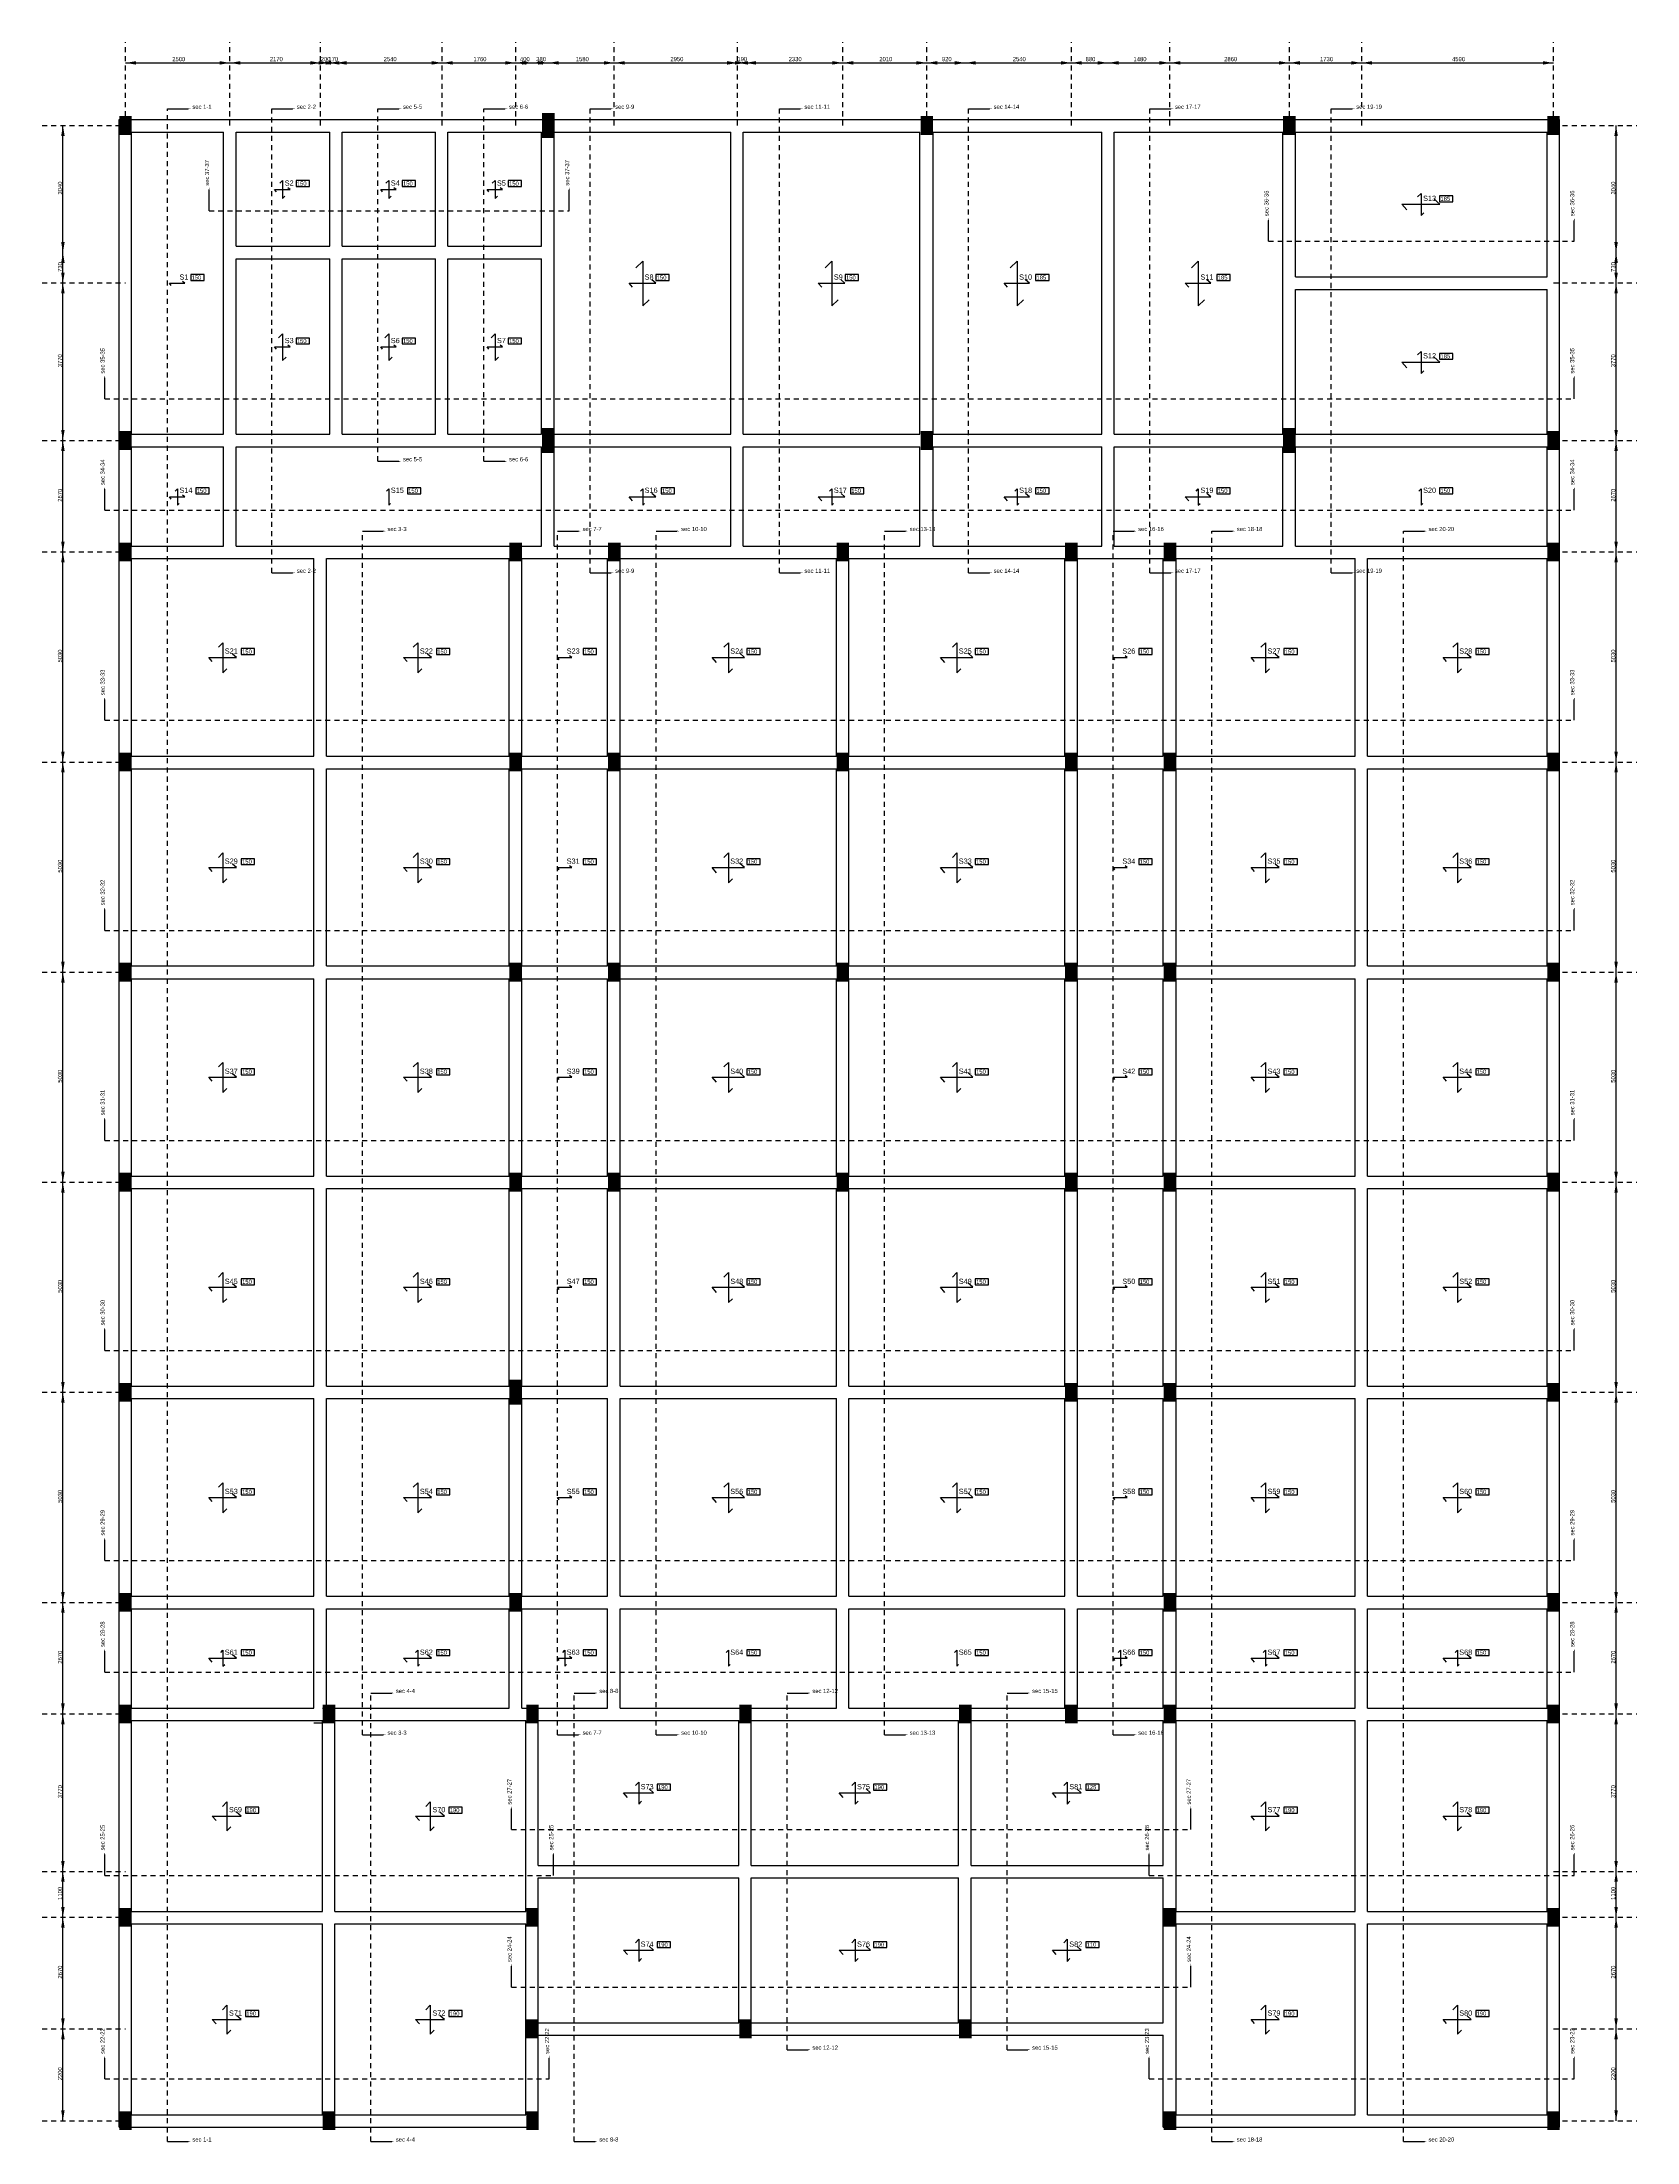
# Model space of a CAD drawing. Extents: x 0 to 119, y -5 to 121.
# Drawn here: x 29.4 to 67.6, y 7.1 to 57.4 of the extents above; entities that cross this region are included whole.
import ezdxf

# ---------------------------------------------------------------- set-up
doc = ezdxf.new("R2010")
doc.units = 0
doc.linetypes.add('ACAD_ISO02W100', pattern=[15, 12, -3])
for name, color, linetype in [('CenterLine', 253, 'CONTINUOUS'), ('Columns', 6, 'CONTINUOUS'), ('Grid_Dimension', 7, 'CONTINUOUS'), ('Layout', 2, 'CONTINUOUS'), ('Section_Name', 1, 'CONTINUOUS'), ('SectionLine', 1, 'CONTINUOUS'), ('Slab_Icon', 6, 'CONTINUOUS'), ('Slab_Name', 4, 'CONTINUOUS'), ('Slab_Thick', 4, 'CONTINUOUS')]:
    doc.layers.add(name, color=color, linetype=linetype)
doc.styles.add('STRUDS_Arial', font='ARIAL.TTF', dxfattribs={"height": 0.04})
doc.styles.add('stylebar', font='ARIAL.TTF', dxfattribs={"height": 0.04})

msp = doc.modelspace()

# ---------------------------------------------------------------- linework, layer by layer
at = {"layer": 'CenterLine', "linetype": 'ACAD_ISO02W100', "ltscale": 0.01}
for p, q in [((31.378, 55.38), (31.378, 57.38)), ((33.878, 55.38), (33.878, 57.38)), ((36.048, 55.38), (36.048, 57.38)), ((38.958, 55.38), (38.958, 57.38)), ((40.718, 55.38), (40.718, 57.38)), ((43.078, 55.38), (43.078, 57.38)), ((46.028, 55.38), (46.028, 57.38)), ((48.548, 55.38), (48.548, 57.38)), ((50.558, 55.38), (50.558, 57.38)), ((54.018, 55.38), (54.018, 57.38)), ((56.378, 55.38), (56.378, 57.38)), ((59.238, 55.38), (59.238, 57.38)), ((60.968, 55.38), (60.968, 57.38)), ((65.558, 55.38), (65.558, 57.38)), ((29.378, 55.38), (31.378, 55.38)), ((65.558, 55.38), (67.558, 55.38)), ((29.378, 51.61), (31.378, 51.61)), ((65.558, 51.61), (67.558, 51.61)), ((29.378, 47.84), (31.378, 47.84)), ((65.558, 47.84), (67.558, 47.84)), ((29.378, 45.17), (31.378, 45.17)), ((65.558, 45.17), (67.558, 45.17)), ((29.378, 40.14), (31.378, 40.14)), ((65.558, 40.14), (67.558, 40.14)), ((29.378, 35.11), (31.378, 35.11)), ((65.558, 35.11), (67.558, 35.11)), ((29.378, 30.08), (31.378, 30.08)), ((65.558, 30.08), (67.558, 30.08)), ((29.378, 25.05), (31.378, 25.05)), ((65.558, 25.05), (67.558, 25.05)), ((29.378, 20.02), (31.378, 20.02)), ((65.558, 20.02), (67.558, 20.02)), ((29.378, 17.35), (31.378, 17.35)), ((65.558, 17.35), (67.558, 17.35)), ((29.378, 13.58), (31.378, 13.58)), ((65.558, 13.58), (67.558, 13.58)), ((29.378, 12.48), (31.378, 12.48)), ((65.558, 12.48), (67.558, 12.48)), ((29.378, 9.81), (31.378, 9.81)), ((65.558, 9.81), (67.558, 9.81)), ((29.378, 7.61), (31.378, 7.61)), ((65.558, 7.61), (67.558, 7.61))]:
    msp.add_line(p, q, dxfattribs=at)
at = {"layer": 'Columns'}
for points in [[(31.228, 55.155), (31.228, 55.605), (31.528, 55.155), (31.528, 55.605)], [(41.348, 55.08), (41.348, 55.68), (41.648, 55.08), (41.648, 55.68)], [(50.408, 55.155), (50.408, 55.605), (50.708, 55.155), (50.708, 55.605)], [(59.088, 55.155), (59.088, 55.605), (59.388, 55.155), (59.388, 55.605)], [(65.408, 55.155), (65.408, 55.605), (65.708, 55.155), (65.708, 55.605)], [(31.228, 47.615), (31.228, 48.065), (31.528, 47.615), (31.528, 48.065)], [(41.348, 47.54), (41.348, 48.14), (41.648, 47.54), (41.648, 48.14)], [(50.408, 47.615), (50.408, 48.065), (50.708, 47.615), (50.708, 48.065)], [(59.088, 47.54), (59.088, 48.14), (59.388, 47.54), (59.388, 48.14)], [(65.408, 47.615), (65.408, 48.065), (65.708, 47.615), (65.708, 48.065)], [(31.228, 44.945), (31.228, 45.395), (31.528, 44.945), (31.528, 45.395)], [(40.568, 44.945), (40.568, 45.395), (40.868, 44.945), (40.868, 45.395)], [(42.928, 44.945), (42.928, 45.395), (43.228, 44.945), (43.228, 45.395)], [(48.398, 44.945), (48.398, 45.395), (48.698, 44.945), (48.698, 45.395)], [(53.868, 44.945), (53.868, 45.395), (54.168, 44.945), (54.168, 45.395)], [(56.228, 44.945), (56.228, 45.395), (56.528, 44.945), (56.528, 45.395)], [(65.408, 44.945), (65.408, 45.395), (65.708, 44.945), (65.708, 45.395)], [(31.228, 39.915), (31.228, 40.365), (31.528, 39.915), (31.528, 40.365)], [(40.568, 39.915), (40.568, 40.365), (40.868, 39.915), (40.868, 40.365)], [(42.928, 39.915), (42.928, 40.365), (43.228, 39.915), (43.228, 40.365)], [(48.398, 39.915), (48.398, 40.365), (48.698, 39.915), (48.698, 40.365)], [(53.868, 39.915), (53.868, 40.365), (54.168, 39.915), (54.168, 40.365)], [(56.228, 39.915), (56.228, 40.365), (56.528, 39.915), (56.528, 40.365)], [(65.408, 39.915), (65.408, 40.365), (65.708, 39.915), (65.708, 40.365)], [(31.228, 34.885), (31.228, 35.335), (31.528, 34.885), (31.528, 35.335)], [(40.568, 34.885), (40.568, 35.335), (40.868, 34.885), (40.868, 35.335)], [(42.928, 34.885), (42.928, 35.335), (43.228, 34.885), (43.228, 35.335)], [(48.398, 34.885), (48.398, 35.335), (48.698, 34.885), (48.698, 35.335)], [(53.868, 34.885), (53.868, 35.335), (54.168, 34.885), (54.168, 35.335)], [(56.228, 34.885), (56.228, 35.335), (56.528, 34.885), (56.528, 35.335)], [(65.408, 34.885), (65.408, 35.335), (65.708, 34.885), (65.708, 35.335)], [(31.228, 29.855), (31.228, 30.305), (31.528, 29.855), (31.528, 30.305)], [(40.568, 29.855), (40.568, 30.305), (40.868, 29.855), (40.868, 30.305)], [(42.928, 29.855), (42.928, 30.305), (43.228, 29.855), (43.228, 30.305)], [(48.398, 29.855), (48.398, 30.305), (48.698, 29.855), (48.698, 30.305)], [(53.868, 29.855), (53.868, 30.305), (54.168, 29.855), (54.168, 30.305)], [(56.228, 29.855), (56.228, 30.305), (56.528, 29.855), (56.528, 30.305)], [(65.408, 29.855), (65.408, 30.305), (65.708, 29.855), (65.708, 30.305)], [(31.228, 24.825), (31.228, 25.275), (31.528, 24.825), (31.528, 25.275)], [(40.568, 24.75), (40.568, 25.35), (40.868, 24.75), (40.868, 25.35)], [(53.868, 24.825), (53.868, 25.275), (54.168, 24.825), (54.168, 25.275)], [(56.228, 24.825), (56.228, 25.275), (56.528, 24.825), (56.528, 25.275)], [(65.408, 24.825), (65.408, 25.275), (65.708, 24.825), (65.708, 25.275)], [(31.228, 19.795), (31.228, 20.245), (31.528, 19.795), (31.528, 20.245)], [(40.568, 19.795), (40.568, 20.245), (40.868, 19.795), (40.868, 20.245)], [(56.228, 19.795), (56.228, 20.245), (56.528, 19.795), (56.528, 20.245)], [(65.408, 19.795), (65.408, 20.245), (65.708, 19.795), (65.708, 20.245)], [(31.228, 17.125), (31.228, 17.575), (31.528, 17.125), (31.528, 17.575)], [(36.098, 17.125), (36.098, 17.575), (36.398, 17.125), (36.398, 17.575)], [(40.968, 17.125), (40.968, 17.575), (41.268, 17.125), (41.268, 17.575)], [(46.068, 17.125), (46.068, 17.575), (46.368, 17.125), (46.368, 17.575)], [(51.328, 17.125), (51.328, 17.575), (51.628, 17.125), (51.628, 17.575)], [(53.868, 17.125), (53.868, 17.575), (54.168, 17.125), (54.168, 17.575)], [(56.228, 17.125), (56.228, 17.575), (56.528, 17.125), (56.528, 17.575)], [(65.408, 17.125), (65.408, 17.575), (65.708, 17.125), (65.708, 17.575)], [(31.228, 12.255), (31.228, 12.705), (31.528, 12.255), (31.528, 12.705)], [(40.968, 12.255), (40.968, 12.705), (41.268, 12.255), (41.268, 12.705)], [(56.228, 12.255), (56.228, 12.705), (56.528, 12.255), (56.528, 12.705)], [(65.408, 12.255), (65.408, 12.705), (65.708, 12.255), (65.708, 12.705)], [(40.968, 9.585), (40.968, 10.035), (41.268, 9.585), (41.268, 10.035)], [(46.068, 9.585), (46.068, 10.035), (46.368, 9.585), (46.368, 10.035)], [(51.328, 9.585), (51.328, 10.035), (51.628, 9.585), (51.628, 10.035)], [(31.228, 7.385), (31.228, 7.835), (31.528, 7.385), (31.528, 7.835)], [(36.098, 7.385), (36.098, 7.835), (36.398, 7.385), (36.398, 7.835)], [(40.968, 7.385), (40.968, 7.835), (41.268, 7.385), (41.268, 7.835)], [(56.228, 7.385), (56.228, 7.835), (56.528, 7.385), (56.528, 7.835)], [(65.408, 7.385), (65.408, 7.835), (65.708, 7.385), (65.708, 7.835)]]:
    msp.add_solid(points, dxfattribs=at)
at = {"layer": 'Grid_Dimension'}
for p, q in [((31.378, 56.88), (33.878, 56.88)), ((33.878, 56.88), (36.048, 56.88)), ((36.048, 56.88), (36.248, 56.88)), ((36.248, 56.88), (36.418, 56.88)), ((36.418, 56.88), (38.958, 56.88)), ((38.958, 56.88), (40.718, 56.88)), ((40.718, 56.88), (41.118, 56.88)), ((41.118, 56.88), (41.498, 56.88)), ((41.498, 56.88), (43.078, 56.88)), ((43.078, 56.88), (46.028, 56.88)), ((46.028, 56.88), (46.218, 56.88)), ((46.218, 56.88), (48.548, 56.88)), ((48.548, 56.88), (50.558, 56.88)), ((50.558, 56.88), (51.478, 56.88)), ((51.478, 56.88), (54.018, 56.88)), ((54.018, 56.88), (54.898, 56.88)), ((54.898, 56.88), (56.378, 56.88)), ((56.378, 56.88), (59.238, 56.88)), ((59.238, 56.88), (60.968, 56.88)), ((60.968, 56.88), (65.558, 56.88)), ((29.878, 52.34), (29.878, 55.38)), ((67.058, 52.34), (67.058, 55.38)), ((29.878, 51.61), (29.878, 52.34)), ((67.058, 51.61), (67.058, 52.34)), ((29.878, 47.84), (29.878, 51.61)), ((67.058, 47.84), (67.058, 51.61)), ((29.878, 45.17), (29.878, 47.84)), ((67.058, 45.17), (67.058, 47.84)), ((29.878, 40.14), (29.878, 45.17)), ((67.058, 40.14), (67.058, 45.17)), ((29.878, 35.11), (29.878, 40.14)), ((67.058, 35.11), (67.058, 40.14)), ((29.878, 30.08), (29.878, 35.11)), ((67.058, 30.08), (67.058, 35.11)), ((29.878, 25.05), (29.878, 30.08)), ((67.058, 25.05), (67.058, 30.08)), ((29.878, 20.02), (29.878, 25.05)), ((67.058, 20.02), (67.058, 25.05)), ((29.878, 17.35), (29.878, 20.02)), ((67.058, 17.35), (67.058, 20.02)), ((29.878, 13.58), (29.878, 17.35)), ((67.058, 13.58), (67.058, 17.35)), ((29.878, 12.48), (29.878, 13.58)), ((67.058, 12.48), (67.058, 13.58)), ((29.878, 9.81), (29.878, 12.48)), ((67.058, 9.81), (67.058, 12.48)), ((29.878, 7.61), (29.878, 9.81)), ((67.058, 7.61), (67.058, 9.81))]:
    msp.add_line(p, q, dxfattribs=at)
for points in [[(31.378, 56.88), (31.628, 56.9216), (31.378, 56.88), (31.628, 56.8384)], [(33.878, 56.88), (33.628, 56.9216), (33.878, 56.88), (33.628, 56.8384)], [(33.878, 56.88), (34.128, 56.9216), (33.878, 56.88), (34.128, 56.8384)], [(36.048, 56.88), (35.798, 56.9216), (36.048, 56.88), (35.798, 56.8384)], [(36.248, 56.88), (35.998, 56.9216), (36.248, 56.88), (35.998, 56.8384)], [(36.048, 56.88), (36.298, 56.9216), (36.048, 56.88), (36.298, 56.8384)], [(36.418, 56.88), (36.168, 56.9216), (36.418, 56.88), (36.168, 56.8384)], [(36.248, 56.88), (36.498, 56.9216), (36.248, 56.88), (36.498, 56.8384)], [(36.418, 56.88), (36.668, 56.9216), (36.418, 56.88), (36.668, 56.8384)], [(38.958, 56.88), (38.708, 56.9216), (38.958, 56.88), (38.708, 56.8384)], [(38.958, 56.88), (39.208, 56.9216), (38.958, 56.88), (39.208, 56.8384)], [(40.718, 56.88), (40.468, 56.9216), (40.718, 56.88), (40.468, 56.8384)], [(40.718, 56.88), (40.968, 56.9216), (40.718, 56.88), (40.968, 56.8384)], [(41.118, 56.88), (40.868, 56.9216), (41.118, 56.88), (40.868, 56.8384)], [(41.118, 56.88), (41.368, 56.9216), (41.118, 56.88), (41.368, 56.8384)], [(41.498, 56.88), (41.248, 56.9216), (41.498, 56.88), (41.248, 56.8384)], [(41.498, 56.88), (41.748, 56.9216), (41.498, 56.88), (41.748, 56.8384)], [(43.078, 56.88), (42.828, 56.9216), (43.078, 56.88), (42.828, 56.8384)], [(43.078, 56.88), (43.328, 56.9216), (43.078, 56.88), (43.328, 56.8384)], [(46.028, 56.88), (45.778, 56.9216), (46.028, 56.88), (45.778, 56.8384)], [(46.218, 56.88), (45.968, 56.9216), (46.218, 56.88), (45.968, 56.8384)], [(46.028, 56.88), (46.278, 56.9216), (46.028, 56.88), (46.278, 56.8384)], [(46.218, 56.88), (46.468, 56.9216), (46.218, 56.88), (46.468, 56.8384)], [(48.548, 56.88), (48.298, 56.9216), (48.548, 56.88), (48.298, 56.8384)], [(48.548, 56.88), (48.798, 56.9216), (48.548, 56.88), (48.798, 56.8384)], [(50.558, 56.88), (50.308, 56.9216), (50.558, 56.88), (50.308, 56.8384)], [(50.558, 56.88), (50.808, 56.9216), (50.558, 56.88), (50.808, 56.8384)], [(51.478, 56.88), (51.228, 56.9216), (51.478, 56.88), (51.228, 56.8384)], [(51.478, 56.88), (51.728, 56.9216), (51.478, 56.88), (51.728, 56.8384)], [(54.018, 56.88), (53.768, 56.9216), (54.018, 56.88), (53.768, 56.8384)], [(54.018, 56.88), (54.268, 56.9216), (54.018, 56.88), (54.268, 56.8384)], [(54.898, 56.88), (54.648, 56.9216), (54.898, 56.88), (54.648, 56.8384)], [(54.898, 56.88), (55.148, 56.9216), (54.898, 56.88), (55.148, 56.8384)], [(56.378, 56.88), (56.128, 56.9216), (56.378, 56.88), (56.128, 56.8384)], [(56.378, 56.88), (56.628, 56.9216), (56.378, 56.88), (56.628, 56.8384)], [(59.238, 56.88), (58.988, 56.9216), (59.238, 56.88), (58.988, 56.8384)], [(59.238, 56.88), (59.488, 56.9216), (59.238, 56.88), (59.488, 56.8384)], [(60.968, 56.88), (60.718, 56.9216), (60.968, 56.88), (60.718, 56.8384)], [(60.968, 56.88), (61.218, 56.9216), (60.968, 56.88), (61.218, 56.8384)], [(65.558, 56.88), (65.308, 56.9216), (65.558, 56.88), (65.308, 56.8384)], [(29.878, 55.38), (29.8364, 55.13), (29.878, 55.38), (29.9196, 55.13)], [(67.058, 55.38), (67.0164, 55.13), (67.058, 55.38), (67.0996, 55.13)], [(29.878, 52.34), (29.8364, 52.59), (29.878, 52.34), (29.9196, 52.59)], [(29.878, 52.34), (29.8364, 52.09), (29.878, 52.34), (29.9196, 52.09)], [(67.058, 52.34), (67.0164, 52.59), (67.058, 52.34), (67.0996, 52.59)], [(67.058, 52.34), (67.0164, 52.09), (67.058, 52.34), (67.0996, 52.09)], [(29.878, 51.61), (29.8364, 51.86), (29.878, 51.61), (29.9196, 51.86)], [(67.058, 51.61), (67.0164, 51.86), (67.058, 51.61), (67.0996, 51.86)], [(29.878, 51.61), (29.8364, 51.36), (29.878, 51.61), (29.9196, 51.36)], [(67.058, 51.61), (67.0164, 51.36), (67.058, 51.61), (67.0996, 51.36)], [(29.878, 47.84), (29.8364, 48.09), (29.878, 47.84), (29.9196, 48.09)], [(29.878, 47.84), (29.8364, 47.59), (29.878, 47.84), (29.9196, 47.59)], [(67.058, 47.84), (67.0164, 48.09), (67.058, 47.84), (67.0996, 48.09)], [(67.058, 47.84), (67.0164, 47.59), (67.058, 47.84), (67.0996, 47.59)], [(29.878, 45.17), (29.8364, 45.42), (29.878, 45.17), (29.9196, 45.42)], [(67.058, 45.17), (67.0164, 45.42), (67.058, 45.17), (67.0996, 45.42)], [(29.878, 45.17), (29.8364, 44.92), (29.878, 45.17), (29.9196, 44.92)], [(67.058, 45.17), (67.0164, 44.92), (67.058, 45.17), (67.0996, 44.92)], [(29.878, 40.14), (29.8364, 40.39), (29.878, 40.14), (29.9196, 40.39)], [(67.058, 40.14), (67.0164, 40.39), (67.058, 40.14), (67.0996, 40.39)], [(29.878, 40.14), (29.8364, 39.89), (29.878, 40.14), (29.9196, 39.89)], [(67.058, 40.14), (67.0164, 39.89), (67.058, 40.14), (67.0996, 39.89)], [(29.878, 35.11), (29.8364, 35.36), (29.878, 35.11), (29.9196, 35.36)], [(67.058, 35.11), (67.0164, 35.36), (67.058, 35.11), (67.0996, 35.36)], [(29.878, 35.11), (29.8364, 34.86), (29.878, 35.11), (29.9196, 34.86)], [(67.058, 35.11), (67.0164, 34.86), (67.058, 35.11), (67.0996, 34.86)], [(29.878, 30.08), (29.8364, 30.33), (29.878, 30.08), (29.9196, 30.33)], [(67.058, 30.08), (67.0164, 30.33), (67.058, 30.08), (67.0996, 30.33)], [(29.878, 30.08), (29.8364, 29.83), (29.878, 30.08), (29.9196, 29.83)], [(67.058, 30.08), (67.0164, 29.83), (67.058, 30.08), (67.0996, 29.83)], [(29.878, 25.05), (29.8364, 25.3), (29.878, 25.05), (29.9196, 25.3)], [(67.058, 25.05), (67.0164, 25.3), (67.058, 25.05), (67.0996, 25.3)], [(29.878, 25.05), (29.8364, 24.8), (29.878, 25.05), (29.9196, 24.8)], [(67.058, 25.05), (67.0164, 24.8), (67.058, 25.05), (67.0996, 24.8)], [(29.878, 20.02), (29.8364, 20.27), (29.878, 20.02), (29.9196, 20.27)], [(67.058, 20.02), (67.0164, 20.27), (67.058, 20.02), (67.0996, 20.27)], [(29.878, 20.02), (29.8364, 19.77), (29.878, 20.02), (29.9196, 19.77)], [(67.058, 20.02), (67.0164, 19.77), (67.058, 20.02), (67.0996, 19.77)], [(29.878, 17.35), (29.8364, 17.6), (29.878, 17.35), (29.9196, 17.6)], [(67.058, 17.35), (67.0164, 17.6), (67.058, 17.35), (67.0996, 17.6)], [(29.878, 17.35), (29.8364, 17.1), (29.878, 17.35), (29.9196, 17.1)], [(67.058, 17.35), (67.0164, 17.1), (67.058, 17.35), (67.0996, 17.1)], [(29.878, 13.58), (29.8364, 13.83), (29.878, 13.58), (29.9196, 13.83)], [(29.878, 13.58), (29.8364, 13.33), (29.878, 13.58), (29.9196, 13.33)], [(67.058, 13.58), (67.0164, 13.83), (67.058, 13.58), (67.0996, 13.83)], [(67.058, 13.58), (67.0164, 13.33), (67.058, 13.58), (67.0996, 13.33)], [(29.878, 12.48), (29.8364, 12.73), (29.878, 12.48), (29.9196, 12.73)], [(67.058, 12.48), (67.0164, 12.73), (67.058, 12.48), (67.0996, 12.73)], [(29.878, 12.48), (29.8364, 12.23), (29.878, 12.48), (29.9196, 12.23)], [(67.058, 12.48), (67.0164, 12.23), (67.058, 12.48), (67.0996, 12.23)], [(29.878, 9.81), (29.8364, 10.06), (29.878, 9.81), (29.9196, 10.06)], [(67.058, 9.81), (67.0164, 10.06), (67.058, 9.81), (67.0996, 10.06)], [(29.878, 9.81), (29.8364, 9.56), (29.878, 9.81), (29.9196, 9.56)], [(67.058, 9.81), (67.0164, 9.56), (67.058, 9.81), (67.0996, 9.56)], [(29.878, 7.61), (29.8364, 7.86), (29.878, 7.61), (29.9196, 7.86)], [(67.058, 7.61), (67.0164, 7.86), (67.058, 7.61), (67.0996, 7.86)]]:
    msp.add_solid(points, dxfattribs=at)
at = {"layer": 'Layout'}
for p, q in [((31.2212, 55.521), (34.0224, 55.521)), ((31.2212, 47.6885), (31.2212, 55.521)), ((33.7233, 55.521), (36.5653, 55.521)), ((36.2661, 55.521), (39.0945, 55.521)), ((38.7954, 55.521), (41.6374, 55.521)), ((41.3382, 55.521), (46.1656, 55.521)), ((45.8664, 55.521), (50.7073, 55.521)), ((50.3946, 55.521), (55.0451, 55.521)), ((54.746, 55.521), (59.3829, 55.521)), ((59.0837, 55.521), (65.706, 55.521)), ((65.706, 51.4552), (65.706, 55.521)), ((31.5204, 55.2219), (33.7233, 55.2219)), ((31.5204, 47.9877), (31.5204, 55.2219)), ((33.7233, 52.1895), (33.7233, 55.2219)), ((34.0224, 52.4887), (34.0224, 55.2219)), ((34.0224, 55.2219), (36.2661, 55.2219)), ((36.2661, 52.4887), (36.2661, 55.2219)), ((36.5653, 52.4887), (36.5653, 55.2219)), ((36.5653, 55.2219), (38.7954, 55.2219)), ((38.7954, 52.4887), (38.7954, 55.2219)), ((39.0945, 52.4887), (39.0945, 55.2219)), ((39.0945, 55.2219), (41.3382, 55.2219)), ((41.3382, 52.4887), (41.3382, 55.2219)), ((41.6374, 52.1895), (41.6374, 55.2219)), ((41.6374, 55.2219), (45.8664, 55.2219)), ((45.8664, 47.9877), (45.8664, 55.2219)), ((46.1656, 47.9877), (46.1656, 55.2219)), ((46.1656, 55.2219), (50.3946, 55.2219)), ((50.3946, 47.9877), (50.3946, 55.2219)), ((50.7073, 47.9877), (50.7073, 55.2219)), ((50.7073, 55.2219), (54.746, 55.2219)), ((54.746, 47.9877), (54.746, 55.2219)), ((55.0451, 47.9877), (55.0451, 55.2219)), ((55.0451, 55.2219), (59.0837, 55.2219)), ((59.0837, 51.4552), (59.0837, 55.2219)), ((59.3829, 51.7544), (59.3829, 55.2219)), ((59.3829, 55.2219), (65.4069, 55.2219)), ((65.4069, 51.7544), (65.4069, 55.2219)), ((33.7233, 47.9877), (33.7233, 52.4887)), ((34.0224, 52.4887), (36.2661, 52.4887)), ((36.5653, 52.4887), (38.7954, 52.4887)), ((39.0945, 52.4887), (41.3382, 52.4887)), ((41.6374, 47.9877), (41.6374, 52.4887)), ((34.0224, 47.9877), (34.0224, 52.1895)), ((34.0224, 52.1895), (36.2661, 52.1895)), ((36.2661, 47.9877), (36.2661, 52.1895)), ((36.5653, 47.9877), (36.5653, 52.1895)), ((36.5653, 52.1895), (38.7954, 52.1895)), ((38.7954, 47.9877), (38.7954, 52.1895)), ((39.0945, 52.1895), (41.3382, 52.1895)), ((39.0945, 47.9877), (39.0945, 52.1895)), ((41.3382, 47.9877), (41.3382, 52.1895)), ((59.0837, 47.9877), (59.0837, 51.7544)), ((59.3829, 51.7544), (65.4069, 51.7544)), ((59.3829, 47.9877), (59.3829, 51.4552)), ((59.3829, 51.4552), (65.4069, 51.4552)), ((65.4069, 47.9877), (65.4069, 51.4552)), ((65.706, 47.6885), (65.706, 51.7544)), ((31.2212, 45.0097), (31.2212, 47.9877)), ((31.5204, 47.9877), (33.7233, 47.9877)), ((34.0224, 47.9877), (36.2661, 47.9877)), ((36.5653, 47.9877), (38.7954, 47.9877)), ((39.0945, 47.9877), (41.3382, 47.9877)), ((41.6374, 47.9877), (45.8664, 47.9877)), ((46.1656, 47.9877), (50.3946, 47.9877)), ((50.7073, 47.9877), (54.746, 47.9877)), ((55.0451, 47.9877), (59.0837, 47.9877)), ((59.3829, 47.9877), (65.4069, 47.9877)), ((65.706, 45.0097), (65.706, 47.9877)), ((31.5204, 47.6885), (33.7233, 47.6885)), ((31.5204, 45.3089), (31.5204, 47.6885)), ((33.7233, 45.3089), (33.7233, 47.6885)), ((34.0224, 47.6885), (36.5653, 47.6885)), ((34.0224, 45.3089), (34.0224, 47.6885)), ((36.2661, 47.6885), (39.0945, 47.6885)), ((38.7954, 47.6885), (41.3382, 47.6885)), ((41.3382, 45.3089), (41.3382, 47.6885)), ((41.6374, 47.6885), (45.8664, 47.6885)), ((41.6374, 45.3089), (41.6374, 47.6885)), ((45.8664, 45.3089), (45.8664, 47.6885)), ((46.1656, 47.6885), (50.3946, 47.6885)), ((46.1656, 45.3089), (46.1656, 47.6885)), ((50.3946, 45.3089), (50.3946, 47.6885)), ((50.7073, 47.6885), (54.746, 47.6885)), ((50.7073, 45.3089), (50.7073, 47.6885)), ((54.746, 45.3089), (54.746, 47.6885)), ((55.0451, 47.6885), (59.0837, 47.6885)), ((55.0451, 45.3089), (55.0451, 47.6885)), ((59.0837, 45.3089), (59.0837, 47.6885)), ((59.3829, 47.6885), (65.4069, 47.6885)), ((59.3829, 45.3089), (59.3829, 47.6885)), ((65.4069, 45.3089), (65.4069, 47.6885)), ((31.2212, 39.9784), (31.2212, 45.3089)), ((31.5204, 45.3089), (33.7233, 45.3089)), ((34.0224, 45.3089), (36.1845, 45.3089)), ((35.8854, 45.3089), (40.8623, 45.3089)), ((40.5631, 45.3089), (41.3382, 45.3089)), ((41.6374, 45.3089), (43.2148, 45.3089)), ((42.9156, 45.3089), (45.8664, 45.3089)), ((46.1656, 45.3089), (48.6948, 45.3089)), ((48.3956, 45.3089), (50.3946, 45.3089)), ((50.7073, 45.3089), (54.1612, 45.3089)), ((53.8621, 45.3089), (54.746, 45.3089)), ((55.0451, 45.3089), (56.5273, 45.3089)), ((56.2145, 45.3089), (59.0837, 45.3089)), ((59.3829, 45.3089), (61.1099, 45.3089)), ((60.8107, 45.3089), (65.4069, 45.3089)), ((65.706, 39.9784), (65.706, 45.3089)), ((31.5204, 45.0097), (34.0224, 45.0097)), ((31.5204, 40.2776), (31.5204, 45.0097)), ((33.7233, 45.0097), (35.8854, 45.0097)), ((35.8854, 40.2776), (35.8854, 45.0097)), ((36.1845, 45.0097), (40.5631, 45.0097)), ((36.1845, 40.2776), (36.1845, 45.0097)), ((40.5631, 40.2776), (40.5631, 45.0097)), ((40.8623, 45.0097), (41.6374, 45.0097)), ((40.8623, 40.2776), (40.8623, 45.0097)), ((41.3382, 45.0097), (42.9156, 45.0097)), ((42.9156, 40.2776), (42.9156, 45.0097)), ((43.2148, 45.0097), (46.1656, 45.0097)), ((43.2148, 40.2776), (43.2148, 45.0097)), ((45.8664, 45.0097), (48.3956, 45.0097)), ((48.3956, 40.2776), (48.3956, 45.0097)), ((48.6948, 45.0097), (50.7073, 45.0097)), ((48.6948, 40.2776), (48.6948, 45.0097)), ((50.3946, 45.0097), (53.8621, 45.0097)), ((53.8621, 40.2776), (53.8621, 45.0097)), ((54.1612, 45.0097), (55.0451, 45.0097)), ((54.1612, 40.2776), (54.1612, 45.0097)), ((54.746, 45.0097), (56.2145, 45.0097)), ((56.2145, 40.2776), (56.2145, 45.0097)), ((56.5273, 45.0097), (59.3829, 45.0097)), ((56.5273, 40.2776), (56.5273, 45.0097)), ((59.0837, 45.0097), (60.8107, 45.0097)), ((60.8107, 40.2776), (60.8107, 45.0097)), ((61.1099, 45.0097), (65.4069, 45.0097)), ((61.1099, 40.2776), (61.1099, 45.0097)), ((65.4069, 40.2776), (65.4069, 45.0097)), ((31.2212, 34.9471), (31.2212, 40.2776)), ((31.5204, 40.2776), (35.8854, 40.2776)), ((36.1845, 40.2776), (40.5631, 40.2776)), ((40.8623, 40.2776), (42.9156, 40.2776)), ((43.2148, 40.2776), (48.3956, 40.2776)), ((48.6948, 40.2776), (53.8621, 40.2776)), ((54.1612, 40.2776), (56.2145, 40.2776)), ((56.5273, 40.2776), (60.8107, 40.2776)), ((61.1099, 40.2776), (65.4069, 40.2776)), ((65.706, 34.9471), (65.706, 40.2776)), ((31.5204, 39.9784), (35.8854, 39.9784)), ((31.5204, 35.2599), (31.5204, 39.9784)), ((35.8854, 35.2599), (35.8854, 39.9784)), ((36.1845, 39.9784), (40.5631, 39.9784)), ((36.1845, 35.2599), (36.1845, 39.9784)), ((40.5631, 35.2599), (40.5631, 39.9784)), ((40.8623, 39.9784), (42.9156, 39.9784)), ((40.8623, 35.2599), (40.8623, 39.9784)), ((42.9156, 35.2599), (42.9156, 39.9784)), ((43.2148, 39.9784), (48.3956, 39.9784)), ((43.2148, 35.2599), (43.2148, 39.9784)), ((48.3956, 35.2599), (48.3956, 39.9784)), ((48.6948, 39.9784), (53.8621, 39.9784)), ((48.6948, 35.2599), (48.6948, 39.9784)), ((53.8621, 35.2599), (53.8621, 39.9784)), ((54.1612, 39.9784), (56.2145, 39.9784)), ((54.1612, 35.2599), (54.1612, 39.9784)), ((56.2145, 35.2599), (56.2145, 39.9784)), ((56.5273, 39.9784), (60.8107, 39.9784)), ((56.5273, 35.2599), (56.5273, 39.9784)), ((60.8107, 35.2599), (60.8107, 39.9784)), ((61.1099, 39.9784), (65.4069, 39.9784)), ((61.1099, 35.2599), (61.1099, 39.9784)), ((65.4069, 35.2599), (65.4069, 39.9784)), ((31.2212, 29.9294), (31.2212, 35.2599)), ((31.5204, 35.2599), (35.8854, 35.2599)), ((36.1845, 35.2599), (40.5631, 35.2599)), ((40.8623, 35.2599), (42.9156, 35.2599)), ((43.2148, 35.2599), (48.3956, 35.2599)), ((48.6948, 35.2599), (53.8621, 35.2599)), ((54.1612, 35.2599), (56.2145, 35.2599)), ((56.5273, 35.2599), (60.8107, 35.2599)), ((61.1099, 35.2599), (65.4069, 35.2599)), ((65.706, 29.9294), (65.706, 35.2599)), ((31.5204, 34.9471), (35.8854, 34.9471)), ((31.5204, 30.2286), (31.5204, 34.9471)), ((35.8854, 30.2286), (35.8854, 34.9471)), ((36.1845, 34.9471), (40.5631, 34.9471)), ((36.1845, 30.2286), (36.1845, 34.9471)), ((40.5631, 30.2286), (40.5631, 34.9471)), ((40.8623, 34.9471), (42.9156, 34.9471)), ((40.8623, 30.2286), (40.8623, 34.9471)), ((42.9156, 30.2286), (42.9156, 34.9471)), ((43.2148, 34.9471), (48.3956, 34.9471)), ((43.2148, 30.2286), (43.2148, 34.9471)), ((48.3956, 30.2286), (48.3956, 34.9471)), ((48.6948, 34.9471), (53.8621, 34.9471)), ((48.6948, 30.2286), (48.6948, 34.9471)), ((53.8621, 30.2286), (53.8621, 34.9471)), ((54.1612, 34.9471), (56.2145, 34.9471)), ((54.1612, 30.2286), (54.1612, 34.9471)), ((56.2145, 30.2286), (56.2145, 34.9471)), ((56.5273, 34.9471), (60.8107, 34.9471)), ((56.5273, 30.2286), (56.5273, 34.9471)), ((60.8107, 30.2286), (60.8107, 34.9471)), ((61.1099, 34.9471), (65.4069, 34.9471)), ((61.1099, 30.2286), (61.1099, 34.9471)), ((65.4069, 30.2286), (65.4069, 34.9471)), ((31.2212, 24.8981), (31.2212, 30.2286)), ((31.5204, 30.2286), (35.8854, 30.2286)), ((36.1845, 30.2286), (40.5631, 30.2286)), ((40.8623, 30.2286), (42.9156, 30.2286)), ((43.2148, 30.2286), (48.3956, 30.2286)), ((48.6948, 30.2286), (53.8621, 30.2286)), ((54.1612, 30.2286), (56.2145, 30.2286)), ((56.5273, 30.2286), (60.8107, 30.2286)), ((61.1099, 30.2286), (65.4069, 30.2286)), ((65.706, 24.8981), (65.706, 30.2286)), ((31.5204, 29.9294), (35.8854, 29.9294)), ((31.5204, 25.1973), (31.5204, 29.9294)), ((35.8854, 25.1973), (35.8854, 29.9294)), ((36.1845, 29.9294), (40.5631, 29.9294)), ((36.1845, 25.1973), (36.1845, 29.9294)), ((40.5631, 25.1973), (40.5631, 29.9294)), ((40.8623, 29.9294), (42.9156, 29.9294)), ((40.8623, 25.1973), (40.8623, 29.9294)), ((42.9156, 25.1973), (42.9156, 29.9294)), ((43.2148, 29.9294), (48.3956, 29.9294)), ((43.2148, 25.1973), (43.2148, 29.9294)), ((48.3956, 25.1973), (48.3956, 29.9294)), ((48.6948, 29.9294), (53.8621, 29.9294)), ((48.6948, 25.1973), (48.6948, 29.9294)), ((53.8621, 25.1973), (53.8621, 29.9294)), ((54.1612, 29.9294), (56.2145, 29.9294)), ((54.1612, 25.1973), (54.1612, 29.9294)), ((56.2145, 25.1973), (56.2145, 29.9294)), ((56.5273, 29.9294), (60.8107, 29.9294)), ((56.5273, 25.1973), (56.5273, 29.9294)), ((60.8107, 25.1973), (60.8107, 29.9294)), ((61.1099, 29.9294), (65.4069, 29.9294)), ((61.1099, 25.1973), (61.1099, 29.9294)), ((65.4069, 25.1973), (65.4069, 29.9294)), ((31.2212, 19.8668), (31.2212, 25.1973)), ((31.5204, 25.1973), (35.8854, 25.1973)), ((36.1845, 25.1973), (40.5631, 25.1973)), ((40.8623, 25.1973), (42.9156, 25.1973)), ((43.2148, 25.1973), (48.3956, 25.1973)), ((48.6948, 25.1973), (53.8621, 25.1973)), ((54.1612, 25.1973), (56.2145, 25.1973)), ((56.5273, 25.1973), (60.8107, 25.1973)), ((61.1099, 25.1973), (65.4069, 25.1973)), ((65.706, 19.8668), (65.706, 25.1973)), ((31.5204, 24.8981), (35.8854, 24.8981)), ((31.5204, 20.166), (31.5204, 24.8981)), ((35.8854, 20.166), (35.8854, 24.8981)), ((36.1845, 24.8981), (40.5631, 24.8981)), ((36.1845, 20.166), (36.1845, 24.8981)), ((40.5631, 20.166), (40.5631, 24.8981)), ((40.8623, 24.8981), (42.9156, 24.8981)), ((40.8623, 20.166), (40.8623, 24.8981)), ((42.9156, 20.166), (42.9156, 24.8981)), ((43.2148, 24.8981), (48.3956, 24.8981)), ((43.2148, 20.166), (43.2148, 24.8981)), ((48.3956, 20.166), (48.3956, 24.8981)), ((48.6948, 24.8981), (53.8621, 24.8981)), ((48.6948, 20.166), (48.6948, 24.8981)), ((53.8621, 20.166), (53.8621, 24.8981)), ((54.1612, 24.8981), (56.2145, 24.8981)), ((54.1612, 20.166), (54.1612, 24.8981)), ((56.2145, 20.166), (56.2145, 24.8981)), ((56.5273, 24.8981), (60.8107, 24.8981)), ((56.5273, 20.166), (56.5273, 24.8981)), ((60.8107, 20.166), (60.8107, 24.8981)), ((61.1099, 24.8981), (65.4069, 24.8981)), ((61.1099, 20.166), (61.1099, 24.8981)), ((65.4069, 20.166), (65.4069, 24.8981)), ((31.2212, 17.188), (31.2212, 20.166)), ((31.5204, 20.166), (35.8854, 20.166)), ((36.1845, 20.166), (40.5631, 20.166)), ((40.8623, 20.166), (42.9156, 20.166)), ((43.2148, 20.166), (48.3956, 20.166)), ((48.6948, 20.166), (53.8621, 20.166)), ((54.1612, 20.166), (56.2145, 20.166)), ((56.5273, 20.166), (60.8107, 20.166)), ((61.1099, 20.166), (65.4069, 20.166)), ((65.706, 17.188), (65.706, 20.166)), ((31.5204, 19.8668), (35.8854, 19.8668)), ((31.5204, 17.4872), (31.5204, 19.8668)), ((35.8854, 17.4872), (35.8854, 19.8668)), ((36.1845, 19.8668), (40.5631, 19.8668)), ((36.1845, 17.4872), (36.1845, 19.8668)), ((40.5631, 17.4872), (40.5631, 19.8668)), ((40.8623, 19.8668), (42.9156, 19.8668)), ((40.8623, 17.4872), (40.8623, 19.8668)), ((42.9156, 17.4872), (42.9156, 19.8668)), ((43.2148, 19.8668), (48.3956, 19.8668)), ((43.2148, 17.4872), (43.2148, 19.8668)), ((48.3956, 17.4872), (48.3956, 19.8668)), ((48.6948, 19.8668), (53.8621, 19.8668)), ((48.6948, 17.4872), (48.6948, 19.8668)), ((53.8621, 17.4872), (53.8621, 19.8668)), ((54.1612, 19.8668), (56.2145, 19.8668)), ((54.1612, 17.4872), (54.1612, 19.8668)), ((56.2145, 17.4872), (56.2145, 19.8668)), ((56.5273, 19.8668), (60.8107, 19.8668)), ((56.5273, 17.4872), (56.5273, 19.8668)), ((60.8107, 17.4872), (60.8107, 19.8668)), ((61.1099, 19.8668), (65.4069, 19.8668)), ((61.1099, 17.4872), (61.1099, 19.8668)), ((65.4069, 17.4872), (65.4069, 19.8668)), ((31.2212, 12.3199), (31.2212, 17.4872)), ((31.5204, 17.4872), (35.8854, 17.4872)), ((31.5204, 17.188), (36.1845, 17.188)), ((31.5204, 12.619), (31.5204, 17.188)), ((35.8854, 17.1336), (36.0894, 17.1336)), ((36.0894, 17.4872), (40.5631, 17.4872)), ((36.0894, 12.619), (36.0894, 17.188)), ((36.1845, 17.5551), (36.3885, 17.5551)), ((36.3885, 17.188), (40.8623, 17.188)), ((36.3885, 12.619), (36.3885, 17.188)), ((40.5631, 17.188), (40.9575, 17.188)), ((40.8623, 17.4872), (41.2566, 17.4872)), ((40.9575, 17.4872), (42.9156, 17.4872)), ((40.9575, 13.4213), (40.9575, 17.188)), ((41.2566, 17.188), (43.2148, 17.188)), ((41.2566, 13.7205), (41.2566, 17.188)), ((42.9156, 17.188), (46.0568, 17.188)), ((43.2148, 17.4872), (46.3559, 17.4872)), ((46.0568, 17.4872), (48.3956, 17.4872)), ((46.0568, 13.7205), (46.0568, 17.188)), ((46.3559, 17.188), (48.6948, 17.188)), ((46.3559, 13.7205), (46.3559, 17.188)), ((48.3956, 17.188), (51.3192, 17.188)), ((48.6948, 17.4872), (51.6184, 17.4872)), ((51.3192, 17.4872), (53.8621, 17.4872)), ((51.3192, 13.7205), (51.3192, 17.188)), ((51.6184, 17.188), (54.1612, 17.188)), ((51.6184, 13.7205), (51.6184, 17.188)), ((53.8621, 17.188), (56.2145, 17.188)), ((54.1612, 17.4872), (56.2145, 17.4872)), ((56.2145, 13.7205), (56.2145, 17.188)), ((56.5273, 17.4872), (60.8107, 17.4872)), ((56.5273, 17.188), (60.8107, 17.188)), ((56.5273, 13.4213), (56.5273, 17.188)), ((60.8107, 12.619), (60.8107, 17.188)), ((61.1099, 17.4872), (65.4069, 17.4872)), ((61.1099, 17.188), (65.4069, 17.188)), ((61.1099, 12.619), (61.1099, 17.188)), ((65.4069, 12.619), (65.4069, 17.188)), ((65.706, 12.3199), (65.706, 17.4872)), ((40.9575, 12.619), (40.9575, 13.7205)), ((41.2566, 13.7205), (46.0568, 13.7205)), ((46.3559, 13.7205), (51.3192, 13.7205)), ((51.6184, 13.7205), (56.2145, 13.7205)), ((56.5273, 12.619), (56.5273, 13.7205)), ((41.2566, 12.3199), (41.2566, 13.4213)), ((41.2566, 13.4213), (46.0568, 13.4213)), ((46.0568, 9.95381), (46.0568, 13.4213)), ((46.3559, 9.95381), (46.3559, 13.4213)), ((46.3559, 13.4213), (51.3192, 13.4213)), ((51.3192, 12.4695), (51.3192, 13.4213)), ((51.6184, 12.4695), (51.6184, 13.4213)), ((51.6184, 13.4213), (56.2145, 13.4213)), ((56.2145, 12.3199), (56.2145, 13.4213)), ((31.2212, 7.45176), (31.2212, 12.619)), ((31.5204, 12.619), (36.0894, 12.619)), ((36.3885, 12.619), (40.9575, 12.619)), ((41.2566, 9.95381), (41.2566, 12.619)), ((56.2145, 9.95381), (56.2145, 12.619)), ((56.5273, 12.619), (60.8107, 12.619)), ((61.1099, 12.619), (65.4069, 12.619)), ((65.706, 7.45176), (65.706, 12.619)), ((31.5204, 12.3199), (36.0894, 12.3199)), ((31.5204, 7.75092), (31.5204, 12.3199)), ((36.0894, 7.75092), (36.0894, 12.3199)), ((36.3885, 12.3199), (40.9575, 12.3199)), ((36.3885, 7.75092), (36.3885, 12.3199)), ((40.9575, 9.65465), (40.9575, 12.3199)), ((51.3192, 9.95381), (51.3192, 12.4695)), ((51.6184, 9.95381), (51.6184, 12.4695)), ((56.5273, 12.3199), (60.8107, 12.3199)), ((56.5273, 9.65465), (56.5273, 12.3199)), ((60.8107, 7.75092), (60.8107, 12.3199)), ((61.1099, 12.3199), (65.4069, 12.3199)), ((61.1099, 7.75092), (61.1099, 12.3199)), ((65.4069, 7.75092), (65.4069, 12.3199)), ((40.9575, 7.75092), (40.9575, 9.95381)), ((41.2566, 9.95381), (46.0568, 9.95381)), ((41.2566, 7.45176), (41.2566, 9.65465)), ((41.2566, 9.65465), (46.3559, 9.65465)), ((46.0568, 9.65465), (51.6184, 9.65465)), ((46.3559, 9.95381), (51.3192, 9.95381)), ((51.3192, 9.65465), (56.2145, 9.65465)), ((51.6184, 9.95381), (56.2145, 9.95381)), ((56.2145, 7.45176), (56.2145, 9.65465)), ((56.5273, 7.75092), (56.5273, 9.95381)), ((31.5204, 7.75092), (36.0894, 7.75092)), ((36.3885, 7.75092), (40.9575, 7.75092)), ((56.5273, 7.75092), (60.8107, 7.75092)), ((61.1099, 7.75092), (65.4069, 7.75092)), ((31.2212, 7.45176), (36.3885, 7.45176)), ((36.0894, 7.45176), (41.2566, 7.45176)), ((56.2145, 7.45176), (61.1099, 7.45176)), ((60.8107, 7.45176), (65.706, 7.45176))]:
    msp.add_line(p, q, dxfattribs=at)
at = {"layer": 'SectionLine', "linetype": 'ACAD_ISO02W100', "ltscale": 0.01}
for p, q in [((32.378, 7.11), (32.378, 55.78)), ((34.878, 44.67), (34.878, 55.78)), ((37.418, 47.34), (37.418, 55.78)), ((39.958, 47.34), (39.958, 55.78)), ((42.498, 44.67), (42.498, 55.78)), ((47.028, 44.67), (47.028, 55.78)), ((51.558, 44.67), (51.558, 55.78)), ((55.898, 44.67), (55.898, 55.78)), ((60.238, 44.67), (60.238, 55.78)), ((33.378, 53.34), (41.998, 53.34)), ((58.738, 52.61), (66.058, 52.61)), ((30.878, 48.84), (66.058, 48.84)), ((30.878, 46.17), (66.058, 46.17)), ((37.048, 16.85), (37.048, 45.67)), ((41.718, 16.85), (41.718, 45.67)), ((44.078, 16.85), (44.078, 45.67)), ((49.548, 16.85), (49.548, 45.67)), ((55.018, 16.85), (55.018, 45.67)), ((57.378, 7.11), (57.378, 45.67)), ((61.968, 7.11), (61.968, 45.67)), ((30.878, 41.14), (66.058, 41.14)), ((30.878, 36.11), (66.058, 36.11)), ((30.878, 31.08), (66.058, 31.08)), ((30.878, 26.05), (66.058, 26.05)), ((30.878, 21.02), (66.058, 21.02)), ((30.878, 18.35), (66.058, 18.35)), ((37.248, 7.11), (37.248, 17.85)), ((42.118, 7.11), (42.118, 17.85)), ((47.218, 9.31), (47.218, 17.85)), ((52.478, 9.31), (52.478, 17.85)), ((40.618, 14.58), (56.878, 14.58)), ((30.878, 13.48), (41.618, 13.48)), ((55.878, 13.48), (66.058, 13.48)), ((40.618, 10.81), (56.878, 10.81)), ((30.878, 8.61), (41.518, 8.61)), ((55.878, 8.61), (66.058, 8.61))]:
    msp.add_line(p, q, dxfattribs=at)
at = {"layer": 'SectionLine'}
for p, q in [((32.378, 55.78), (32.878, 55.78)), ((34.878, 55.78), (35.378, 55.78)), ((37.418, 55.78), (37.918, 55.78)), ((39.958, 55.78), (40.458, 55.78)), ((42.498, 55.78), (42.998, 55.78)), ((47.028, 55.78), (47.528, 55.78)), ((51.558, 55.78), (52.058, 55.78)), ((55.898, 55.78), (56.398, 55.78)), ((60.238, 55.78), (60.738, 55.78)), ((33.378, 53.34), (33.378, 53.84)), ((41.998, 53.34), (41.998, 53.84)), ((58.738, 52.61), (58.738, 53.11)), ((66.058, 52.61), (66.058, 53.11)), ((30.878, 48.84), (30.878, 49.34)), ((66.058, 48.84), (66.058, 49.34)), ((37.418, 47.34), (37.918, 47.34)), ((39.958, 47.34), (40.458, 47.34)), ((30.878, 46.17), (30.878, 46.67)), ((66.058, 46.17), (66.058, 46.67)), ((37.048, 45.67), (37.548, 45.67)), ((41.718, 45.67), (42.218, 45.67)), ((44.078, 45.67), (44.578, 45.67)), ((49.548, 45.67), (50.048, 45.67)), ((55.018, 45.67), (55.518, 45.67)), ((57.378, 45.67), (57.878, 45.67)), ((61.968, 45.67), (62.468, 45.67)), ((34.878, 44.67), (35.378, 44.67)), ((42.498, 44.67), (42.998, 44.67)), ((47.028, 44.67), (47.528, 44.67)), ((51.558, 44.67), (52.058, 44.67)), ((55.898, 44.67), (56.398, 44.67)), ((60.238, 44.67), (60.738, 44.67)), ((30.878, 41.14), (30.878, 41.64)), ((66.058, 41.14), (66.058, 41.64)), ((30.878, 36.11), (30.878, 36.61)), ((66.058, 36.11), (66.058, 36.61)), ((30.878, 31.08), (30.878, 31.58)), ((66.058, 31.08), (66.058, 31.58)), ((30.878, 26.05), (30.878, 26.55)), ((66.058, 26.05), (66.058, 26.55)), ((30.878, 21.02), (30.878, 21.52)), ((66.058, 21.02), (66.058, 21.52)), ((30.878, 18.35), (30.878, 18.85)), ((66.058, 18.35), (66.058, 18.85)), ((37.248, 17.85), (37.748, 17.85)), ((42.118, 17.85), (42.618, 17.85)), ((47.218, 17.85), (47.718, 17.85)), ((52.478, 17.85), (52.978, 17.85)), ((37.048, 16.85), (37.548, 16.85)), ((41.718, 16.85), (42.218, 16.85)), ((44.078, 16.85), (44.578, 16.85)), ((49.548, 16.85), (50.048, 16.85)), ((55.018, 16.85), (55.518, 16.85)), ((40.618, 14.58), (40.618, 15.08)), ((56.878, 14.58), (56.878, 15.08)), ((30.878, 13.48), (30.878, 13.98)), ((41.618, 13.48), (41.618, 13.98)), ((55.878, 13.48), (55.878, 13.98)), ((66.058, 13.48), (66.058, 13.98)), ((40.618, 10.81), (40.618, 11.31)), ((56.878, 10.81), (56.878, 11.31)), ((30.878, 8.61), (30.878, 9.11)), ((41.518, 8.61), (41.518, 9.11)), ((47.218, 9.31), (47.718, 9.31)), ((52.478, 9.31), (52.978, 9.31)), ((55.878, 8.61), (55.878, 9.11)), ((66.058, 8.61), (66.058, 9.11)), ((32.378, 7.11), (32.878, 7.11)), ((37.248, 7.11), (37.748, 7.11)), ((42.118, 7.11), (42.618, 7.11)), ((57.378, 7.11), (57.878, 7.11)), ((61.968, 7.11), (62.468, 7.11))]:
    msp.add_line(p, q, dxfattribs=at)
for points in [[(32.878, 55.77), (32.938, 55.78), (32.878, 55.77), (32.878, 55.79)], [(35.378, 55.77), (35.438, 55.78), (35.378, 55.77), (35.378, 55.79)], [(37.918, 55.77), (37.978, 55.78), (37.918, 55.77), (37.918, 55.79)], [(40.458, 55.77), (40.518, 55.78), (40.458, 55.77), (40.458, 55.79)], [(42.998, 55.77), (43.058, 55.78), (42.998, 55.77), (42.998, 55.79)], [(47.528, 55.77), (47.588, 55.78), (47.528, 55.77), (47.528, 55.79)], [(52.058, 55.77), (52.118, 55.78), (52.058, 55.77), (52.058, 55.79)], [(56.398, 55.77), (56.458, 55.78), (56.398, 55.77), (56.398, 55.79)], [(60.738, 55.77), (60.798, 55.78), (60.738, 55.77), (60.738, 55.79)], [(33.368, 53.84), (33.378, 53.9), (33.368, 53.84), (33.388, 53.84)], [(41.988, 53.84), (41.998, 53.9), (41.988, 53.84), (42.008, 53.84)], [(58.728, 53.11), (58.738, 53.17), (58.728, 53.11), (58.748, 53.11)], [(66.048, 53.11), (66.058, 53.17), (66.048, 53.11), (66.068, 53.11)], [(30.868, 49.34), (30.878, 49.4), (30.868, 49.34), (30.888, 49.34)], [(66.048, 49.34), (66.058, 49.4), (66.048, 49.34), (66.068, 49.34)], [(37.918, 47.33), (37.978, 47.34), (37.918, 47.33), (37.918, 47.35)], [(40.458, 47.33), (40.518, 47.34), (40.458, 47.33), (40.458, 47.35)], [(30.868, 46.67), (30.878, 46.73), (30.868, 46.67), (30.888, 46.67)], [(66.048, 46.67), (66.058, 46.73), (66.048, 46.67), (66.068, 46.67)], [(37.548, 45.66), (37.608, 45.67), (37.548, 45.66), (37.548, 45.68)], [(42.218, 45.66), (42.278, 45.67), (42.218, 45.66), (42.218, 45.68)], [(44.578, 45.66), (44.638, 45.67), (44.578, 45.66), (44.578, 45.68)], [(50.048, 45.66), (50.108, 45.67), (50.048, 45.66), (50.048, 45.68)], [(55.518, 45.66), (55.578, 45.67), (55.518, 45.66), (55.518, 45.68)], [(57.878, 45.66), (57.938, 45.67), (57.878, 45.66), (57.878, 45.68)], [(62.468, 45.66), (62.528, 45.67), (62.468, 45.66), (62.468, 45.68)], [(35.378, 44.66), (35.438, 44.67), (35.378, 44.66), (35.378, 44.68)], [(42.998, 44.66), (43.058, 44.67), (42.998, 44.66), (42.998, 44.68)], [(47.528, 44.66), (47.588, 44.67), (47.528, 44.66), (47.528, 44.68)], [(52.058, 44.66), (52.118, 44.67), (52.058, 44.66), (52.058, 44.68)], [(56.398, 44.66), (56.458, 44.67), (56.398, 44.66), (56.398, 44.68)], [(60.738, 44.66), (60.798, 44.67), (60.738, 44.66), (60.738, 44.68)], [(30.868, 41.64), (30.878, 41.7), (30.868, 41.64), (30.888, 41.64)], [(66.048, 41.64), (66.058, 41.7), (66.048, 41.64), (66.068, 41.64)], [(30.868, 36.61), (30.878, 36.67), (30.868, 36.61), (30.888, 36.61)], [(66.048, 36.61), (66.058, 36.67), (66.048, 36.61), (66.068, 36.61)], [(30.868, 31.58), (30.878, 31.64), (30.868, 31.58), (30.888, 31.58)], [(66.048, 31.58), (66.058, 31.64), (66.048, 31.58), (66.068, 31.58)], [(30.868, 26.55), (30.878, 26.61), (30.868, 26.55), (30.888, 26.55)], [(66.048, 26.55), (66.058, 26.61), (66.048, 26.55), (66.068, 26.55)], [(30.868, 21.52), (30.878, 21.58), (30.868, 21.52), (30.888, 21.52)], [(66.048, 21.52), (66.058, 21.58), (66.048, 21.52), (66.068, 21.52)], [(30.868, 18.85), (30.878, 18.91), (30.868, 18.85), (30.888, 18.85)], [(66.048, 18.85), (66.058, 18.91), (66.048, 18.85), (66.068, 18.85)], [(37.748, 17.84), (37.808, 17.85), (37.748, 17.84), (37.748, 17.86)], [(42.618, 17.84), (42.678, 17.85), (42.618, 17.84), (42.618, 17.86)], [(47.718, 17.84), (47.778, 17.85), (47.718, 17.84), (47.718, 17.86)], [(52.978, 17.84), (53.038, 17.85), (52.978, 17.84), (52.978, 17.86)], [(37.548, 16.84), (37.608, 16.85), (37.548, 16.84), (37.548, 16.86)], [(42.218, 16.84), (42.278, 16.85), (42.218, 16.84), (42.218, 16.86)], [(44.578, 16.84), (44.638, 16.85), (44.578, 16.84), (44.578, 16.86)], [(50.048, 16.84), (50.108, 16.85), (50.048, 16.84), (50.048, 16.86)], [(55.518, 16.84), (55.578, 16.85), (55.518, 16.84), (55.518, 16.86)], [(40.608, 15.08), (40.618, 15.14), (40.608, 15.08), (40.628, 15.08)], [(56.868, 15.08), (56.878, 15.14), (56.868, 15.08), (56.888, 15.08)], [(30.868, 13.98), (30.878, 14.04), (30.868, 13.98), (30.888, 13.98)], [(41.608, 13.98), (41.618, 14.04), (41.608, 13.98), (41.628, 13.98)], [(55.868, 13.98), (55.878, 14.04), (55.868, 13.98), (55.888, 13.98)], [(66.048, 13.98), (66.058, 14.04), (66.048, 13.98), (66.068, 13.98)], [(40.608, 11.31), (40.618, 11.37), (40.608, 11.31), (40.628, 11.31)], [(56.868, 11.31), (56.878, 11.37), (56.868, 11.31), (56.888, 11.31)], [(30.868, 9.11), (30.878, 9.17), (30.868, 9.11), (30.888, 9.11)], [(41.508, 9.11), (41.518, 9.17), (41.508, 9.11), (41.528, 9.11)], [(47.718, 9.3), (47.778, 9.31), (47.718, 9.3), (47.718, 9.32)], [(52.978, 9.3), (53.038, 9.31), (52.978, 9.3), (52.978, 9.32)], [(55.868, 9.11), (55.878, 9.17), (55.868, 9.11), (55.888, 9.11)], [(66.048, 9.11), (66.058, 9.17), (66.048, 9.11), (66.068, 9.11)], [(32.878, 7.1), (32.938, 7.11), (32.878, 7.1), (32.878, 7.12)], [(37.748, 7.1), (37.808, 7.11), (37.748, 7.1), (37.748, 7.12)], [(42.618, 7.1), (42.678, 7.11), (42.618, 7.1), (42.618, 7.12)], [(57.878, 7.1), (57.938, 7.11), (57.878, 7.1), (57.878, 7.12)], [(62.468, 7.1), (62.528, 7.11), (62.468, 7.1), (62.468, 7.12)]]:
    msp.add_solid(points, dxfattribs=at)
at = {"layer": 'Slab_Icon'}
for p, q in [((34.9879, 53.7941), (34.9471, 53.8485)), ((34.9471, 53.8485), (35.3143, 53.8485)), ((35.0695, 53.9981), (35.1375, 54.066)), ((35.1375, 54.066), (35.1375, 53.6309)), ((35.3143, 53.8485), (35.2599, 53.8893)), ((37.5308, 53.7941), (37.49, 53.8485)), ((37.49, 53.8485), (37.8571, 53.8485)), ((37.6123, 53.9981), (37.6803, 54.066)), ((37.6803, 54.066), (37.6803, 53.6309)), ((37.8571, 53.8485), (37.8027, 53.8893)), ((40.0736, 53.7941), (40.0328, 53.8485)), ((40.0328, 53.8485), (40.4, 53.8485)), ((40.1552, 53.9981), (40.2232, 54.066)), ((40.2232, 54.066), (40.2232, 53.6309)), ((40.4, 53.8485), (40.3456, 53.8893)), ((35.1375, 53.6309), (35.1919, 53.6853)), ((37.6803, 53.6309), (37.7347, 53.6853)), ((40.2232, 53.6309), (40.2776, 53.6853)), ((62.0481, 53.3589), (61.9258, 53.4949)), ((61.9258, 53.4949), (62.8368, 53.4949)), ((62.3065, 53.6717), (62.3881, 53.7533)), ((62.3881, 53.7533), (62.3881, 53.223)), ((62.8368, 53.4949), (62.7008, 53.6173)), ((62.3881, 53.223), (62.4561, 53.291)), ((43.5955, 51.9719), (43.7587, 52.1351)), ((43.7587, 52.1351), (43.7587, 51.0609)), ((48.1237, 51.9719), (48.2869, 52.1351)), ((48.2869, 52.1351), (48.2869, 51.0609)), ((52.5567, 51.9719), (52.7198, 52.1351)), ((52.7198, 52.1351), (52.7198, 51.0609)), ((56.8945, 51.9719), (57.0576, 52.1351)), ((57.0576, 52.1351), (57.0576, 51.0609)), ((32.4723, 51.5504), (32.4315, 51.6048)), ((32.4315, 51.6048), (32.7986, 51.6048)), ((32.7986, 51.6048), (32.7442, 51.6456)), ((43.5139, 51.5096), (43.4323, 51.6048)), ((43.4323, 51.6048), (44.0714, 51.6048)), ((44.0714, 51.6048), (43.9763, 51.6864)), ((48.0421, 51.5096), (47.9605, 51.6048)), ((47.9605, 51.6048), (48.5996, 51.6048)), ((48.5996, 51.6048), (48.5044, 51.6864)), ((52.4887, 51.5096), (52.4071, 51.6048)), ((52.4071, 51.6048), (53.019, 51.6048)), ((53.019, 51.6048), (52.9238, 51.6864)), ((56.8265, 51.5096), (56.7449, 51.6048)), ((56.7449, 51.6048), (57.3568, 51.6048)), ((57.3568, 51.6048), (57.2616, 51.6864)), ((43.7587, 51.0609), (43.9083, 51.2104)), ((48.2869, 51.0609), (48.4364, 51.2104)), ((52.7198, 51.0609), (52.8694, 51.2104)), ((57.0576, 51.0609), (57.2072, 51.2104)), ((35.0423, 50.2994), (35.1375, 50.3946)), ((35.1375, 50.3946), (35.1375, 49.7555)), ((37.5852, 50.2994), (37.6803, 50.3946)), ((37.6803, 50.3946), (37.6803, 49.7555)), ((40.128, 50.2994), (40.2232, 50.3946)), ((40.2232, 50.3946), (40.2232, 49.7555)), ((34.9879, 50.0274), (34.9471, 50.0818)), ((34.9471, 50.0818), (35.3143, 50.0818)), ((35.1375, 49.7555), (35.2191, 49.837)), ((35.3143, 50.0818), (35.2599, 50.1226)), ((37.5308, 50.0274), (37.49, 50.0818)), ((37.49, 50.0818), (37.8571, 50.0818)), ((37.6803, 49.7555), (37.7619, 49.837)), ((37.8571, 50.0818), (37.8027, 50.1226)), ((40.0736, 50.0274), (40.0328, 50.0818)), ((40.0328, 50.0818), (40.4, 50.0818)), ((40.2232, 49.7555), (40.3048, 49.837)), ((40.4, 50.0818), (40.3456, 50.1226)), ((62.3065, 49.8914), (62.3881, 49.973)), ((62.3881, 49.973), (62.3881, 49.4427)), ((62.8368, 49.7147), (62.7008, 49.837)), ((62.0481, 49.5787), (61.9258, 49.7147)), ((61.9258, 49.7147), (62.8368, 49.7147)), ((62.3881, 49.4427), (62.4561, 49.5107)), ((32.4723, 46.4375), (32.4315, 46.4919)), ((32.4315, 46.4919), (32.7986, 46.4919)), ((32.5675, 46.6279), (32.6218, 46.6823)), ((32.6218, 46.6823), (32.6218, 46.2879)), ((32.6218, 46.2879), (32.6626, 46.3287)), ((32.7986, 46.4919), (32.7442, 46.5327)), ((37.6259, 46.6279), (37.6803, 46.6823)), ((37.6803, 46.6823), (37.6803, 46.2879)), ((37.6803, 46.2879), (37.7211, 46.3287)), ((43.5139, 46.3967), (43.4323, 46.4919)), ((43.4323, 46.4919), (44.0714, 46.4919)), ((43.7043, 46.6279), (43.7587, 46.6823)), ((43.7587, 46.6823), (43.7587, 46.2879)), ((43.7587, 46.2879), (43.7995, 46.3287)), ((44.0714, 46.4919), (43.9763, 46.5735)), ((48.0421, 46.3967), (47.9605, 46.4919)), ((47.9605, 46.4919), (48.5996, 46.4919)), ((48.2325, 46.6279), (48.2869, 46.6823)), ((48.2869, 46.6823), (48.2869, 46.2879)), ((48.2869, 46.2879), (48.3276, 46.3287)), ((48.5996, 46.4919), (48.5044, 46.5735)), ((52.4887, 46.3967), (52.4071, 46.4919)), ((52.4071, 46.4919), (53.019, 46.4919)), ((52.6654, 46.6279), (52.7198, 46.6823)), ((52.7198, 46.6823), (52.7198, 46.2879)), ((52.7198, 46.2879), (52.7606, 46.3287)), ((53.019, 46.4919), (52.9238, 46.5735)), ((56.8265, 46.3967), (56.7449, 46.4919)), ((56.7449, 46.4919), (57.3568, 46.4919)), ((57.0032, 46.6279), (57.0576, 46.6823)), ((57.0576, 46.6823), (57.0576, 46.2879)), ((57.0576, 46.2879), (57.0984, 46.3287)), ((57.3568, 46.4919), (57.2616, 46.5735)), ((62.3337, 46.6279), (62.3881, 46.6823)), ((62.3881, 46.6823), (62.3881, 46.2879)), ((62.3881, 46.2879), (62.4289, 46.3287)), ((33.6009, 42.8884), (33.7097, 42.9972)), ((33.7097, 42.9972), (33.7097, 42.2765)), ((38.2651, 42.8884), (38.3738, 42.9972)), ((38.3738, 42.9972), (38.3738, 42.2765)), ((45.7032, 42.8884), (45.812, 42.9972)), ((45.812, 42.9972), (45.812, 42.2765)), ((46.1927, 42.6436), (46.0704, 42.7524)), ((51.1697, 42.8884), (51.2784, 42.9972)), ((51.2784, 42.9972), (51.2784, 42.2765)), ((51.6592, 42.6436), (51.5368, 42.7524)), ((58.5534, 42.8884), (58.6622, 42.9972)), ((58.6622, 42.9972), (58.6622, 42.2765)), ((63.1496, 42.8884), (63.2584, 42.9972)), ((63.2584, 42.9972), (63.2584, 42.2765)), ((33.4513, 42.5485), (33.3697, 42.6436)), ((33.3697, 42.6436), (34.036, 42.6436)), ((33.7097, 42.2765), (33.8049, 42.3717)), ((34.036, 42.6436), (33.9409, 42.7252)), ((38.1155, 42.5485), (38.0339, 42.6436)), ((38.0339, 42.6436), (38.7002, 42.6436)), ((38.3738, 42.2765), (38.469, 42.3717)), ((38.7002, 42.6436), (38.605, 42.7252)), ((41.7598, 42.5893), (41.719, 42.6436)), ((41.719, 42.6436), (42.0589, 42.6436)), ((42.0589, 42.6436), (42.0045, 42.6844)), ((45.5264, 42.5213), (45.4177, 42.6436)), ((45.4177, 42.6436), (46.1927, 42.6436)), ((45.812, 42.2765), (45.9072, 42.3717)), ((50.9929, 42.5213), (50.8841, 42.6436)), ((50.8841, 42.6436), (51.6592, 42.6436)), ((51.2784, 42.2765), (51.3736, 42.3717)), ((55.0587, 42.5893), (55.0179, 42.6436)), ((55.0179, 42.6436), (55.3579, 42.6436)), ((55.3579, 42.6436), (55.3035, 42.6844)), ((58.4038, 42.5485), (58.3223, 42.6436)), ((58.3223, 42.6436), (58.9886, 42.6436)), ((58.6622, 42.2765), (58.7574, 42.3717)), ((58.9886, 42.6436), (58.8934, 42.7252)), ((63, 42.5485), (62.9184, 42.6436)), ((62.9184, 42.6436), (63.5847, 42.6436)), ((63.2584, 42.2765), (63.3535, 42.3717)), ((63.5847, 42.6436), (63.4895, 42.7252)), ((33.6009, 37.8571), (33.7097, 37.9659)), ((33.7097, 37.9659), (33.7097, 37.2452)), ((38.2651, 37.8571), (38.3738, 37.9659)), ((38.3738, 37.9659), (38.3738, 37.2452)), ((45.7032, 37.8571), (45.812, 37.9659)), ((45.812, 37.9659), (45.812, 37.2452)), ((46.1927, 37.6123), (46.0704, 37.7211)), ((51.1697, 37.8571), (51.2784, 37.9659)), ((51.2784, 37.9659), (51.2784, 37.2452)), ((51.6592, 37.6123), (51.5368, 37.7211)), ((58.5534, 37.8571), (58.6622, 37.9659)), ((58.6622, 37.9659), (58.6622, 37.2452)), ((63.1496, 37.8571), (63.2584, 37.9659)), ((63.2584, 37.9659), (63.2584, 37.2452)), ((33.4513, 37.5172), (33.3697, 37.6123)), ((33.3697, 37.6123), (34.036, 37.6123)), ((33.7097, 37.2452), (33.8049, 37.3404)), ((34.036, 37.6123), (33.9409, 37.6939)), ((38.1155, 37.5172), (38.0339, 37.6123)), ((38.0339, 37.6123), (38.7002, 37.6123)), ((38.3738, 37.2452), (38.469, 37.3404)), ((38.7002, 37.6123), (38.605, 37.6939)), ((41.7598, 37.558), (41.719, 37.6123)), ((41.719, 37.6123), (42.0589, 37.6123)), ((42.0589, 37.6123), (42.0045, 37.6531)), ((45.5264, 37.49), (45.4177, 37.6123)), ((45.4177, 37.6123), (46.1927, 37.6123)), ((45.812, 37.2452), (45.9072, 37.3404)), ((50.9929, 37.49), (50.8841, 37.6123)), ((50.8841, 37.6123), (51.6592, 37.6123)), ((51.2784, 37.2452), (51.3736, 37.3404)), ((55.0587, 37.558), (55.0179, 37.6123)), ((55.0179, 37.6123), (55.3579, 37.6123)), ((55.3579, 37.6123), (55.3035, 37.6531)), ((58.4038, 37.5172), (58.3223, 37.6123)), ((58.3223, 37.6123), (58.9886, 37.6123)), ((58.6622, 37.2452), (58.7574, 37.3404)), ((58.9886, 37.6123), (58.8934, 37.6939)), ((63, 37.5172), (62.9184, 37.6123)), ((62.9184, 37.6123), (63.5847, 37.6123)), ((63.2584, 37.2452), (63.3535, 37.3404)), ((63.5847, 37.6123), (63.4895, 37.6939)), ((33.6009, 32.8394), (33.7097, 32.9482)), ((33.7097, 32.9482), (33.7097, 32.2275)), ((38.2651, 32.8394), (38.3738, 32.9482)), ((38.3738, 32.9482), (38.3738, 32.2275)), ((45.7032, 32.8394), (45.812, 32.9482)), ((45.812, 32.9482), (45.812, 32.2275)), ((46.1927, 32.5946), (46.0704, 32.7034)), ((51.1697, 32.8394), (51.2784, 32.9482)), ((51.2784, 32.9482), (51.2784, 32.2275)), ((51.6592, 32.5946), (51.5368, 32.7034)), ((58.5534, 32.8394), (58.6622, 32.9482)), ((58.6622, 32.9482), (58.6622, 32.2275)), ((63.1496, 32.8394), (63.2584, 32.9482)), ((63.2584, 32.9482), (63.2584, 32.2275)), ((33.4513, 32.4995), (33.3697, 32.5946)), ((33.3697, 32.5946), (34.036, 32.5946)), ((33.7097, 32.2275), (33.8049, 32.3227)), ((34.036, 32.5946), (33.9409, 32.6762)), ((38.1155, 32.4995), (38.0339, 32.5946)), ((38.0339, 32.5946), (38.7002, 32.5946)), ((38.3738, 32.2275), (38.469, 32.3227)), ((38.7002, 32.5946), (38.605, 32.6762)), ((41.7598, 32.5403), (41.719, 32.5946)), ((41.719, 32.5946), (42.0589, 32.5946)), ((42.0589, 32.5946), (42.0045, 32.6354)), ((45.5264, 32.4723), (45.4177, 32.5946)), ((45.4177, 32.5946), (46.1927, 32.5946)), ((45.812, 32.2275), (45.9072, 32.3227)), ((50.9929, 32.4723), (50.8841, 32.5946)), ((50.8841, 32.5946), (51.6592, 32.5946)), ((51.2784, 32.2275), (51.3736, 32.3227)), ((55.0587, 32.5403), (55.0179, 32.5946)), ((55.0179, 32.5946), (55.3579, 32.5946)), ((55.3579, 32.5946), (55.3035, 32.6354)), ((58.4038, 32.4995), (58.3223, 32.5946)), ((58.3223, 32.5946), (58.9886, 32.5946)), ((58.6622, 32.2275), (58.7574, 32.3227)), ((58.9886, 32.5946), (58.8934, 32.6762)), ((63, 32.4995), (62.9184, 32.5946)), ((62.9184, 32.5946), (63.5847, 32.5946)), ((63.2584, 32.2275), (63.3535, 32.3227)), ((63.5847, 32.5946), (63.4895, 32.6762)), ((33.6009, 27.8081), (33.7097, 27.9169)), ((33.7097, 27.9169), (33.7097, 27.1962)), ((38.2651, 27.8081), (38.3738, 27.9169)), ((38.3738, 27.9169), (38.3738, 27.1962)), ((45.7032, 27.8081), (45.812, 27.9169)), ((45.812, 27.9169), (45.812, 27.1962)), ((46.1927, 27.5634), (46.0704, 27.6721)), ((51.1697, 27.8081), (51.2784, 27.9169)), ((51.2784, 27.9169), (51.2784, 27.1962)), ((51.6592, 27.5634), (51.5368, 27.6721)), ((58.5534, 27.8081), (58.6622, 27.9169)), ((58.6622, 27.9169), (58.6622, 27.1962)), ((63.1496, 27.8081), (63.2584, 27.9169)), ((63.2584, 27.9169), (63.2584, 27.1962)), ((33.4513, 27.4682), (33.3697, 27.5634)), ((33.3697, 27.5634), (34.036, 27.5634)), ((33.7097, 27.1962), (33.8049, 27.2914)), ((34.036, 27.5634), (33.9409, 27.6449)), ((38.1155, 27.4682), (38.0339, 27.5634)), ((38.0339, 27.5634), (38.7002, 27.5634)), ((38.3738, 27.1962), (38.469, 27.2914)), ((38.7002, 27.5634), (38.605, 27.6449)), ((41.7598, 27.509), (41.719, 27.5634)), ((41.719, 27.5634), (42.0589, 27.5634)), ((42.0589, 27.5634), (42.0045, 27.6041)), ((45.5264, 27.441), (45.4177, 27.5634)), ((45.4177, 27.5634), (46.1927, 27.5634)), ((45.812, 27.1962), (45.9072, 27.2914)), ((50.9929, 27.441), (50.8841, 27.5634)), ((50.8841, 27.5634), (51.6592, 27.5634)), ((51.2784, 27.1962), (51.3736, 27.2914)), ((55.0587, 27.509), (55.0179, 27.5634)), ((55.0179, 27.5634), (55.3579, 27.5634)), ((55.3579, 27.5634), (55.3035, 27.6041)), ((58.4038, 27.4682), (58.3223, 27.5634)), ((58.3223, 27.5634), (58.9886, 27.5634)), ((58.6622, 27.1962), (58.7574, 27.2914)), ((58.9886, 27.5634), (58.8934, 27.6449)), ((63, 27.4682), (62.9184, 27.5634)), ((62.9184, 27.5634), (63.5847, 27.5634)), ((63.2584, 27.1962), (63.3535, 27.2914)), ((63.5847, 27.5634), (63.4895, 27.6449)), ((33.6009, 22.7768), (33.7097, 22.8856)), ((33.7097, 22.8856), (33.7097, 22.1649)), ((38.2651, 22.7768), (38.3738, 22.8856)), ((38.3738, 22.8856), (38.3738, 22.1649)), ((45.7032, 22.7768), (45.812, 22.8856)), ((45.812, 22.8856), (45.812, 22.1649)), ((46.1927, 22.5321), (46.0704, 22.6408)), ((51.1697, 22.7768), (51.2784, 22.8856)), ((51.2784, 22.8856), (51.2784, 22.1649)), ((51.6592, 22.5321), (51.5368, 22.6408)), ((58.5534, 22.7768), (58.6622, 22.8856)), ((58.6622, 22.8856), (58.6622, 22.1649)), ((63.1496, 22.7768), (63.2584, 22.8856)), ((63.2584, 22.8856), (63.2584, 22.1649)), ((33.4513, 22.4369), (33.3697, 22.5321)), ((33.3697, 22.5321), (34.036, 22.5321)), ((33.7097, 22.1649), (33.8049, 22.2601)), ((34.036, 22.5321), (33.9409, 22.6136)), ((38.1155, 22.4369), (38.0339, 22.5321)), ((38.0339, 22.5321), (38.7002, 22.5321)), ((38.3738, 22.1649), (38.469, 22.2601)), ((38.7002, 22.5321), (38.605, 22.6136)), ((41.7598, 22.4777), (41.719, 22.5321)), ((41.719, 22.5321), (42.0589, 22.5321)), ((42.0589, 22.5321), (42.0045, 22.5728)), ((45.5264, 22.4097), (45.4177, 22.5321)), ((45.4177, 22.5321), (46.1927, 22.5321)), ((45.812, 22.1649), (45.9072, 22.2601)), ((50.9929, 22.4097), (50.8841, 22.5321)), ((50.8841, 22.5321), (51.6592, 22.5321)), ((51.2784, 22.1649), (51.3736, 22.2601)), ((55.0587, 22.4777), (55.0179, 22.5321)), ((55.0179, 22.5321), (55.3579, 22.5321)), ((55.3579, 22.5321), (55.3035, 22.5728)), ((58.4038, 22.4369), (58.3223, 22.5321)), ((58.3223, 22.5321), (58.9886, 22.5321)), ((58.6622, 22.1649), (58.7574, 22.2601)), ((58.9886, 22.5321), (58.8934, 22.6136)), ((63, 22.4369), (62.9184, 22.5321)), ((62.9184, 22.5321), (63.5847, 22.5321)), ((63.2584, 22.1649), (63.3535, 22.2601)), ((63.5847, 22.5321), (63.4895, 22.6136)), ((33.4513, 18.5886), (33.3697, 18.6838)), ((33.3697, 18.6838), (34.036, 18.6838)), ((33.6553, 18.8198), (33.7097, 18.8742)), ((33.7097, 18.8742), (33.7097, 18.4934)), ((34.036, 18.6838), (33.9409, 18.7654)), ((38.1155, 18.5886), (38.0339, 18.6838)), ((38.0339, 18.6838), (38.7002, 18.6838)), ((38.3194, 18.8198), (38.3738, 18.8742)), ((38.3738, 18.8742), (38.3738, 18.4934)), ((38.7002, 18.6838), (38.605, 18.7654)), ((41.7598, 18.6294), (41.719, 18.6838)), ((41.719, 18.6838), (42.0589, 18.6838)), ((41.8414, 18.8198), (41.8957, 18.8742)), ((41.8957, 18.8742), (41.8957, 18.4934)), ((42.0589, 18.6838), (42.0045, 18.7246)), ((45.7576, 18.8198), (45.812, 18.8742)), ((45.812, 18.8742), (45.812, 18.4934)), ((51.224, 18.8198), (51.2784, 18.8742)), ((51.2784, 18.8742), (51.2784, 18.4934)), ((55.0587, 18.6294), (55.0179, 18.6838)), ((55.0179, 18.6838), (55.3579, 18.6838)), ((55.1403, 18.8198), (55.1947, 18.8742)), ((55.1947, 18.8742), (55.1947, 18.4934)), ((55.3579, 18.6838), (55.3035, 18.7246)), ((58.4038, 18.5886), (58.3223, 18.6838)), ((58.3223, 18.6838), (58.9886, 18.6838)), ((58.6078, 18.8198), (58.6622, 18.8742)), ((58.6622, 18.8742), (58.6622, 18.4934)), ((58.9886, 18.6838), (58.8934, 18.7654)), ((63, 18.5886), (62.9184, 18.6838)), ((62.9184, 18.6838), (63.5847, 18.6838)), ((63.204, 18.8198), (63.2584, 18.8742)), ((63.2584, 18.8742), (63.2584, 18.4934)), ((63.5847, 18.6838), (63.4895, 18.7654)), ((33.7097, 18.4934), (33.7505, 18.5342)), ((38.3738, 18.4934), (38.4146, 18.5342)), ((41.8957, 18.4934), (41.9365, 18.5342)), ((45.812, 18.4934), (45.8528, 18.5342)), ((51.2784, 18.4934), (51.3192, 18.5342)), ((55.1947, 18.4934), (55.2355, 18.5342)), ((58.6622, 18.4934), (58.703, 18.5342)), ((63.2584, 18.4934), (63.2992, 18.5342)), ((43.5819, 15.6378), (43.6635, 15.7194)), ((43.6635, 15.7194), (43.6635, 15.1891)), ((48.7628, 15.6378), (48.8444, 15.7194)), ((48.8444, 15.7194), (48.8444, 15.1891)), ((53.8349, 15.6378), (53.9165, 15.7194)), ((53.9165, 15.7194), (53.9165, 15.1891)), ((33.6961, 15.1347), (33.8049, 15.2435)), ((33.8049, 15.2435), (33.8049, 14.55)), ((38.5642, 15.1347), (38.673, 15.2435)), ((38.673, 15.2435), (38.673, 14.55)), ((43.3915, 15.3523), (43.2964, 15.461)), ((43.2964, 15.461), (44.0171, 15.461)), ((43.6635, 15.1891), (43.7315, 15.2571)), ((44.0171, 15.461), (43.9083, 15.5562)), ((48.5588, 15.3523), (48.4636, 15.461)), ((48.4636, 15.461), (49.2115, 15.461)), ((48.8444, 15.1891), (48.9124, 15.2571)), ((49.2115, 15.461), (49.1027, 15.5562)), ((53.6581, 15.3523), (53.5629, 15.461)), ((53.5629, 15.461), (54.2564, 15.461)), ((53.9165, 15.1891), (53.9845, 15.2571)), ((54.2564, 15.461), (54.1476, 15.5562)), ((58.5534, 15.1347), (58.6622, 15.2435)), ((58.6622, 15.2435), (58.6622, 14.55)), ((63.1496, 15.1347), (63.2584, 15.2435)), ((63.2584, 15.2435), (63.2584, 14.55)), ((33.5465, 14.7947), (33.4513, 14.9035)), ((33.4513, 14.9035), (34.1448, 14.9035)), ((33.8049, 14.55), (33.9001, 14.6452)), ((34.1448, 14.9035), (34.036, 14.9987)), ((38.4146, 14.7947), (38.3194, 14.9035)), ((38.3194, 14.9035), (39.013, 14.9035)), ((38.673, 14.55), (38.7682, 14.6452)), ((39.013, 14.9035), (38.9042, 14.9987)), ((58.4038, 14.8083), (58.3223, 14.9035)), ((58.3223, 14.9035), (58.9886, 14.9035)), ((58.6622, 14.55), (58.7574, 14.6452)), ((58.9886, 14.9035), (58.8934, 14.9851)), ((63, 14.8083), (62.9184, 14.9035)), ((62.9184, 14.9035), (63.5847, 14.9035)), ((63.2584, 14.55), (63.3535, 14.6452)), ((63.5847, 14.9035), (63.4895, 14.9851)), ((43.3915, 11.5856), (43.2964, 11.6944)), ((43.2964, 11.6944), (44.0171, 11.6944)), ((43.5819, 11.8711), (43.6635, 11.9527)), ((43.6635, 11.9527), (43.6635, 11.4224)), ((44.0171, 11.6944), (43.9083, 11.7896)), ((48.5588, 11.5856), (48.4636, 11.6944)), ((48.4636, 11.6944), (49.2115, 11.6944)), ((48.7628, 11.8711), (48.8444, 11.9527)), ((48.8444, 11.9527), (48.8444, 11.4224)), ((49.2115, 11.6944), (49.1027, 11.7896)), ((53.6581, 11.5856), (53.5629, 11.6944)), ((53.5629, 11.6944), (54.2564, 11.6944)), ((53.8349, 11.8711), (53.9165, 11.9527)), ((53.9165, 11.9527), (53.9165, 11.4224)), ((54.2564, 11.6944), (54.1476, 11.7896)), ((43.6635, 11.4224), (43.7315, 11.4904)), ((48.8444, 11.4224), (48.9124, 11.4904)), ((53.9165, 11.4224), (53.9845, 11.4904)), ((33.6961, 10.2666), (33.8049, 10.3754)), ((33.8049, 10.3754), (33.8049, 9.68185)), ((34.1448, 10.0354), (34.036, 10.1306)), ((38.5642, 10.2666), (38.673, 10.3754)), ((38.673, 10.3754), (38.673, 9.68185)), ((39.013, 10.0354), (38.9042, 10.1306)), ((58.5534, 10.2666), (58.6622, 10.3754)), ((58.6622, 10.3754), (58.6622, 9.68185)), ((58.9886, 10.0354), (58.8934, 10.117)), ((63.1496, 10.2666), (63.2584, 10.3754)), ((63.2584, 10.3754), (63.2584, 9.68185)), ((63.5847, 10.0354), (63.4895, 10.117)), ((33.5465, 9.92661), (33.4513, 10.0354)), ((33.4513, 10.0354), (34.1448, 10.0354)), ((33.8049, 9.68185), (33.9001, 9.77703)), ((38.4146, 9.92661), (38.3194, 10.0354)), ((38.3194, 10.0354), (39.013, 10.0354)), ((38.673, 9.68185), (38.7682, 9.77703)), ((58.4038, 9.94021), (58.3223, 10.0354)), ((58.3223, 10.0354), (58.9886, 10.0354)), ((58.6622, 9.68185), (58.7574, 9.77703)), ((63, 9.94021), (62.9184, 10.0354)), ((62.9184, 10.0354), (63.5847, 10.0354)), ((63.2584, 9.68185), (63.3535, 9.77703))]:
    msp.add_line(p, q, dxfattribs=at)
at = {"layer": 'Slab_Thick'}
for p, q in [((35.778, 54.06), (35.458, 54.06)), ((35.458, 54.06), (35.458, 53.92)), ((35.458, 53.92), (35.778, 53.92)), ((35.778, 53.92), (35.778, 54.06)), ((38.318, 54.06), (37.998, 54.06)), ((37.998, 54.06), (37.998, 53.92)), ((37.998, 53.92), (38.318, 53.92)), ((38.318, 53.92), (38.318, 54.06)), ((40.858, 54.06), (40.538, 54.06)), ((40.538, 54.06), (40.538, 53.92)), ((40.538, 53.92), (40.858, 53.92)), ((40.858, 53.92), (40.858, 54.06)), ((63.153, 53.695), (62.833, 53.695)), ((62.833, 53.695), (62.833, 53.555)), ((62.833, 53.555), (63.153, 53.555)), ((63.153, 53.555), (63.153, 53.695)), ((33.258, 51.81), (32.938, 51.81)), ((32.938, 51.81), (32.938, 51.67)), ((33.258, 51.67), (33.258, 51.81)), ((44.393, 51.81), (44.073, 51.81)), ((44.073, 51.81), (44.073, 51.67)), ((44.393, 51.67), (44.393, 51.81)), ((48.923, 51.81), (48.603, 51.81)), ((48.603, 51.81), (48.603, 51.67)), ((48.923, 51.67), (48.923, 51.81)), ((53.483, 51.81), (53.163, 51.81)), ((53.163, 51.81), (53.163, 51.67)), ((53.483, 51.67), (53.483, 51.81)), ((57.823, 51.81), (57.503, 51.81)), ((57.503, 51.81), (57.503, 51.67)), ((57.823, 51.67), (57.823, 51.81)), ((32.938, 51.67), (33.258, 51.67)), ((44.073, 51.67), (44.393, 51.67)), ((48.603, 51.67), (48.923, 51.67)), ((53.163, 51.67), (53.483, 51.67)), ((57.503, 51.67), (57.823, 51.67)), ((35.778, 50.29), (35.458, 50.29)), ((35.458, 50.29), (35.458, 50.15)), ((35.778, 50.15), (35.778, 50.29)), ((38.318, 50.29), (37.998, 50.29)), ((37.998, 50.29), (37.998, 50.15)), ((38.318, 50.15), (38.318, 50.29)), ((40.858, 50.29), (40.538, 50.29)), ((40.538, 50.29), (40.538, 50.15)), ((40.858, 50.15), (40.858, 50.29)), ((35.458, 50.15), (35.778, 50.15)), ((37.998, 50.15), (38.318, 50.15)), ((40.538, 50.15), (40.858, 50.15)), ((63.153, 49.925), (62.833, 49.925)), ((62.833, 49.925), (62.833, 49.785)), ((62.833, 49.785), (63.153, 49.785)), ((63.153, 49.785), (63.153, 49.925)), ((33.383, 46.705), (33.063, 46.705)), ((33.063, 46.705), (33.063, 46.565)), ((33.063, 46.565), (33.383, 46.565)), ((33.383, 46.565), (33.383, 46.705)), ((38.443, 46.705), (38.123, 46.705)), ((38.123, 46.705), (38.123, 46.565)), ((38.123, 46.565), (38.443, 46.565)), ((38.443, 46.565), (38.443, 46.705)), ((44.518, 46.705), (44.198, 46.705)), ((44.198, 46.705), (44.198, 46.565)), ((44.198, 46.565), (44.518, 46.565)), ((44.518, 46.565), (44.518, 46.705)), ((49.048, 46.705), (48.728, 46.705)), ((48.728, 46.705), (48.728, 46.565)), ((48.728, 46.565), (49.048, 46.565)), ((49.048, 46.565), (49.048, 46.705)), ((53.483, 46.705), (53.163, 46.705)), ((53.163, 46.705), (53.163, 46.565)), ((53.163, 46.565), (53.483, 46.565)), ((53.483, 46.565), (53.483, 46.705)), ((57.823, 46.705), (57.503, 46.705)), ((57.503, 46.705), (57.503, 46.565)), ((57.503, 46.565), (57.823, 46.565)), ((57.823, 46.565), (57.823, 46.705)), ((63.153, 46.705), (62.833, 46.705)), ((62.833, 46.705), (62.833, 46.565)), ((62.833, 46.565), (63.153, 46.565)), ((63.153, 46.565), (63.153, 46.705)), ((34.468, 42.855), (34.148, 42.855)), ((34.148, 42.855), (34.148, 42.715)), ((34.468, 42.715), (34.468, 42.855)), ((39.138, 42.855), (38.818, 42.855)), ((38.818, 42.855), (38.818, 42.715)), ((39.138, 42.715), (39.138, 42.855)), ((42.653, 42.855), (42.333, 42.855)), ((42.333, 42.855), (42.333, 42.715)), ((42.653, 42.715), (42.653, 42.855)), ((46.568, 42.855), (46.248, 42.855)), ((46.248, 42.855), (46.248, 42.715)), ((46.568, 42.715), (46.568, 42.855)), ((52.038, 42.855), (51.718, 42.855)), ((51.718, 42.855), (51.718, 42.715)), ((52.038, 42.715), (52.038, 42.855)), ((55.953, 42.855), (55.633, 42.855)), ((55.633, 42.855), (55.633, 42.715)), ((55.953, 42.715), (55.953, 42.855)), ((59.428, 42.855), (59.108, 42.855)), ((59.108, 42.855), (59.108, 42.715)), ((59.428, 42.715), (59.428, 42.855)), ((64.018, 42.855), (63.698, 42.855)), ((63.698, 42.855), (63.698, 42.715)), ((64.018, 42.715), (64.018, 42.855)), ((34.148, 42.715), (34.468, 42.715)), ((38.818, 42.715), (39.138, 42.715)), ((42.333, 42.715), (42.653, 42.715)), ((46.248, 42.715), (46.568, 42.715)), ((51.718, 42.715), (52.038, 42.715)), ((55.633, 42.715), (55.953, 42.715)), ((59.108, 42.715), (59.428, 42.715)), ((63.698, 42.715), (64.018, 42.715)), ((34.468, 37.825), (34.148, 37.825)), ((34.148, 37.825), (34.148, 37.685)), ((34.468, 37.685), (34.468, 37.825)), ((39.138, 37.825), (38.818, 37.825)), ((38.818, 37.825), (38.818, 37.685)), ((39.138, 37.685), (39.138, 37.825)), ((42.653, 37.825), (42.333, 37.825)), ((42.333, 37.825), (42.333, 37.685)), ((42.653, 37.685), (42.653, 37.825)), ((46.568, 37.825), (46.248, 37.825)), ((46.248, 37.825), (46.248, 37.685)), ((46.568, 37.685), (46.568, 37.825)), ((52.038, 37.825), (51.718, 37.825)), ((51.718, 37.825), (51.718, 37.685)), ((52.038, 37.685), (52.038, 37.825)), ((55.953, 37.825), (55.633, 37.825)), ((55.633, 37.825), (55.633, 37.685)), ((55.953, 37.685), (55.953, 37.825)), ((59.428, 37.825), (59.108, 37.825)), ((59.108, 37.825), (59.108, 37.685)), ((59.428, 37.685), (59.428, 37.825)), ((64.018, 37.825), (63.698, 37.825)), ((63.698, 37.825), (63.698, 37.685)), ((64.018, 37.685), (64.018, 37.825)), ((34.148, 37.685), (34.468, 37.685)), ((38.818, 37.685), (39.138, 37.685)), ((42.333, 37.685), (42.653, 37.685)), ((46.248, 37.685), (46.568, 37.685)), ((51.718, 37.685), (52.038, 37.685)), ((55.633, 37.685), (55.953, 37.685)), ((59.108, 37.685), (59.428, 37.685)), ((63.698, 37.685), (64.018, 37.685)), ((34.468, 32.795), (34.148, 32.795)), ((34.148, 32.795), (34.148, 32.655)), ((34.468, 32.655), (34.468, 32.795)), ((39.138, 32.795), (38.818, 32.795)), ((38.818, 32.795), (38.818, 32.655)), ((39.138, 32.655), (39.138, 32.795)), ((42.653, 32.795), (42.333, 32.795)), ((42.333, 32.795), (42.333, 32.655)), ((42.653, 32.655), (42.653, 32.795)), ((46.568, 32.795), (46.248, 32.795)), ((46.248, 32.795), (46.248, 32.655)), ((46.568, 32.655), (46.568, 32.795)), ((52.038, 32.795), (51.718, 32.795)), ((51.718, 32.795), (51.718, 32.655)), ((52.038, 32.655), (52.038, 32.795)), ((55.953, 32.795), (55.633, 32.795)), ((55.633, 32.795), (55.633, 32.655)), ((55.953, 32.655), (55.953, 32.795)), ((59.428, 32.795), (59.108, 32.795)), ((59.108, 32.795), (59.108, 32.655)), ((59.428, 32.655), (59.428, 32.795)), ((64.018, 32.795), (63.698, 32.795)), ((63.698, 32.795), (63.698, 32.655)), ((64.018, 32.655), (64.018, 32.795)), ((34.148, 32.655), (34.468, 32.655)), ((38.818, 32.655), (39.138, 32.655)), ((42.333, 32.655), (42.653, 32.655)), ((46.248, 32.655), (46.568, 32.655)), ((51.718, 32.655), (52.038, 32.655)), ((55.633, 32.655), (55.953, 32.655)), ((59.108, 32.655), (59.428, 32.655)), ((63.698, 32.655), (64.018, 32.655)), ((34.468, 27.765), (34.148, 27.765)), ((34.148, 27.765), (34.148, 27.625)), ((34.468, 27.625), (34.468, 27.765)), ((39.138, 27.765), (38.818, 27.765)), ((38.818, 27.765), (38.818, 27.625)), ((39.138, 27.625), (39.138, 27.765)), ((42.653, 27.765), (42.333, 27.765)), ((42.333, 27.765), (42.333, 27.625)), ((42.653, 27.625), (42.653, 27.765)), ((46.568, 27.765), (46.248, 27.765)), ((46.248, 27.765), (46.248, 27.625)), ((46.568, 27.625), (46.568, 27.765)), ((52.038, 27.765), (51.718, 27.765)), ((51.718, 27.765), (51.718, 27.625)), ((52.038, 27.625), (52.038, 27.765)), ((55.953, 27.765), (55.633, 27.765)), ((55.633, 27.765), (55.633, 27.625)), ((55.953, 27.625), (55.953, 27.765)), ((59.428, 27.765), (59.108, 27.765)), ((59.108, 27.765), (59.108, 27.625)), ((59.428, 27.625), (59.428, 27.765)), ((64.018, 27.765), (63.698, 27.765)), ((63.698, 27.765), (63.698, 27.625)), ((64.018, 27.625), (64.018, 27.765)), ((34.148, 27.625), (34.468, 27.625)), ((38.818, 27.625), (39.138, 27.625)), ((42.333, 27.625), (42.653, 27.625)), ((46.248, 27.625), (46.568, 27.625)), ((51.718, 27.625), (52.038, 27.625)), ((55.633, 27.625), (55.953, 27.625)), ((59.108, 27.625), (59.428, 27.625)), ((63.698, 27.625), (64.018, 27.625)), ((34.468, 22.735), (34.148, 22.735)), ((34.148, 22.735), (34.148, 22.595)), ((34.468, 22.595), (34.468, 22.735)), ((39.138, 22.735), (38.818, 22.735)), ((38.818, 22.735), (38.818, 22.595)), ((39.138, 22.595), (39.138, 22.735)), ((42.653, 22.735), (42.333, 22.735)), ((42.333, 22.735), (42.333, 22.595)), ((42.653, 22.595), (42.653, 22.735)), ((46.568, 22.735), (46.248, 22.735)), ((46.248, 22.735), (46.248, 22.595)), ((46.568, 22.595), (46.568, 22.735)), ((52.038, 22.735), (51.718, 22.735)), ((51.718, 22.735), (51.718, 22.595)), ((52.038, 22.595), (52.038, 22.735)), ((55.953, 22.735), (55.633, 22.735)), ((55.633, 22.735), (55.633, 22.595)), ((55.953, 22.595), (55.953, 22.735)), ((59.428, 22.735), (59.108, 22.735)), ((59.108, 22.735), (59.108, 22.595)), ((59.428, 22.595), (59.428, 22.735)), ((64.018, 22.735), (63.698, 22.735)), ((63.698, 22.735), (63.698, 22.595)), ((64.018, 22.595), (64.018, 22.735)), ((34.148, 22.595), (34.468, 22.595)), ((38.818, 22.595), (39.138, 22.595)), ((42.333, 22.595), (42.653, 22.595)), ((46.248, 22.595), (46.568, 22.595)), ((51.718, 22.595), (52.038, 22.595)), ((55.633, 22.595), (55.953, 22.595)), ((59.108, 22.595), (59.428, 22.595)), ((63.698, 22.595), (64.018, 22.595)), ((34.468, 18.885), (34.148, 18.885)), ((34.148, 18.885), (34.148, 18.745)), ((34.148, 18.745), (34.468, 18.745)), ((34.468, 18.745), (34.468, 18.885)), ((39.138, 18.885), (38.818, 18.885)), ((38.818, 18.885), (38.818, 18.745)), ((38.818, 18.745), (39.138, 18.745)), ((39.138, 18.745), (39.138, 18.885)), ((42.653, 18.885), (42.333, 18.885)), ((42.333, 18.885), (42.333, 18.745)), ((42.333, 18.745), (42.653, 18.745)), ((42.653, 18.745), (42.653, 18.885)), ((46.568, 18.885), (46.248, 18.885)), ((46.248, 18.885), (46.248, 18.745)), ((46.248, 18.745), (46.568, 18.745)), ((46.568, 18.745), (46.568, 18.885)), ((52.038, 18.885), (51.718, 18.885)), ((51.718, 18.885), (51.718, 18.745)), ((51.718, 18.745), (52.038, 18.745)), ((52.038, 18.745), (52.038, 18.885)), ((55.953, 18.885), (55.633, 18.885)), ((55.633, 18.885), (55.633, 18.745)), ((55.633, 18.745), (55.953, 18.745)), ((55.953, 18.745), (55.953, 18.885)), ((59.428, 18.885), (59.108, 18.885)), ((59.108, 18.885), (59.108, 18.745)), ((59.108, 18.745), (59.428, 18.745)), ((59.428, 18.745), (59.428, 18.885)), ((64.018, 18.885), (63.698, 18.885)), ((63.698, 18.885), (63.698, 18.745)), ((63.698, 18.745), (64.018, 18.745)), ((64.018, 18.745), (64.018, 18.885)), ((44.423, 15.665), (44.103, 15.665)), ((44.103, 15.665), (44.103, 15.525)), ((44.423, 15.525), (44.423, 15.665)), ((49.603, 15.665), (49.283, 15.665)), ((49.283, 15.665), (49.283, 15.525)), ((49.603, 15.525), (49.603, 15.665)), ((54.683, 15.665), (54.363, 15.665)), ((54.363, 15.665), (54.363, 15.525)), ((54.683, 15.525), (54.683, 15.665)), ((34.568, 15.115), (34.248, 15.115)), ((34.248, 15.115), (34.248, 14.975)), ((34.568, 14.975), (34.568, 15.115)), ((39.438, 15.115), (39.118, 15.115)), ((39.118, 15.115), (39.118, 14.975)), ((39.438, 14.975), (39.438, 15.115)), ((44.103, 15.525), (44.423, 15.525)), ((49.283, 15.525), (49.603, 15.525)), ((54.363, 15.525), (54.683, 15.525)), ((59.428, 15.115), (59.108, 15.115)), ((59.108, 15.115), (59.108, 14.975)), ((59.428, 14.975), (59.428, 15.115)), ((64.018, 15.115), (63.698, 15.115)), ((63.698, 15.115), (63.698, 14.975)), ((64.018, 14.975), (64.018, 15.115)), ((34.248, 14.975), (34.568, 14.975)), ((39.118, 14.975), (39.438, 14.975)), ((59.108, 14.975), (59.428, 14.975)), ((63.698, 14.975), (64.018, 14.975)), ((44.423, 11.895), (44.103, 11.895)), ((44.103, 11.895), (44.103, 11.755)), ((44.103, 11.755), (44.423, 11.755)), ((44.423, 11.755), (44.423, 11.895)), ((49.603, 11.895), (49.283, 11.895)), ((49.283, 11.895), (49.283, 11.755)), ((49.283, 11.755), (49.603, 11.755)), ((49.603, 11.755), (49.603, 11.895)), ((54.683, 11.895), (54.363, 11.895)), ((54.363, 11.895), (54.363, 11.755)), ((54.363, 11.755), (54.683, 11.755)), ((54.683, 11.755), (54.683, 11.895)), ((34.568, 10.245), (34.248, 10.245)), ((34.248, 10.245), (34.248, 10.105)), ((34.248, 10.105), (34.568, 10.105)), ((34.568, 10.105), (34.568, 10.245)), ((39.438, 10.245), (39.118, 10.245)), ((39.118, 10.245), (39.118, 10.105)), ((39.118, 10.105), (39.438, 10.105)), ((39.438, 10.105), (39.438, 10.245)), ((59.428, 10.245), (59.108, 10.245)), ((59.108, 10.245), (59.108, 10.105)), ((59.108, 10.105), (59.428, 10.105)), ((59.428, 10.105), (59.428, 10.245)), ((64.018, 10.245), (63.698, 10.245)), ((63.698, 10.245), (63.698, 10.105)), ((63.698, 10.105), (64.018, 10.105)), ((64.018, 10.105), (64.018, 10.245))]:
    msp.add_line(p, q, dxfattribs=at)

# ---------------------------------------------------------------- texts
at = {"layer": 'Grid_Dimension', "style": 'stylebar'}
for s, p in [('2500', (32.496, 56.92)), ('2170', (34.831, 56.92)), ('200', (36.049, 56.92)), ('170', (36.234, 56.92)), ('2540', (37.556, 56.92)), ('1760', (39.706, 56.92)), ('400', (40.819, 56.92)), ('380', (41.209, 56.92)), ('1580', (42.156, 56.92)), ('2950', (44.421, 56.92)), ('190', (46.024, 56.92)), ('2330', (47.251, 56.92)), ('2010', (49.421, 56.92)), ('920', (50.919, 56.92)), ('2540', (52.616, 56.92)), ('880', (54.359, 56.92)), ('1480', (55.506, 56.92)), ('2860', (57.676, 56.92)), ('1730', (59.971, 56.92)), ('4590', (63.131, 56.92))]:
    msp.add_text(s, height=0.1, dxfattribs=at).set_placement(p)
for s, p in [('3040', (29.858, 53.728)), ('3040', (67.038, 53.728)), ('730', (29.858, 51.876)), ('730', (67.038, 51.876)), ('3770', (29.858, 49.593)), ('3770', (67.038, 49.593)), ('2670', (29.858, 46.373)), ('2670', (67.038, 46.373)), ('5030', (29.858, 42.523)), ('5030', (67.038, 42.523)), ('5030', (29.858, 37.493)), ('5030', (67.038, 37.493)), ('5030', (29.858, 32.463)), ('5030', (67.038, 32.463)), ('5030', (29.858, 27.433)), ('5030', (67.038, 27.433)), ('5030', (29.858, 22.403)), ('5030', (67.038, 22.403)), ('2670', (29.858, 18.553)), ('2670', (67.038, 18.553)), ('3770', (29.858, 15.333)), ('3770', (67.038, 15.333)), ('1100', (29.858, 12.898)), ('1100', (67.038, 12.898)), ('2670', (29.858, 11.013)), ('2670', (67.038, 11.013)), ('2200', (29.858, 8.578)), ('2200', (67.038, 8.578))]:
    msp.add_text(s, height=0.1, rotation=90, dxfattribs=at).set_placement(p)
at = {"layer": 'Section_Name', "style": 'STRUDS_Arial'}
for s, p in [('sec 1-1', (32.978, 55.78)), ('sec 2-2', (35.478, 55.78)), ('sec 5-5', (38.018, 55.78)), ('sec 6-6', (40.558, 55.78)), ('sec 9-9', (43.098, 55.78)), ('sec 11-11', (47.628, 55.78)), ('sec 14-14', (52.158, 55.78)), ('sec 17-17', (56.498, 55.78)), ('sec 19-19', (60.838, 55.78)), ('sec 5-5', (38.018, 47.34)), ('sec 6-6', (40.558, 47.34)), ('sec 3-3', (37.648, 45.67)), ('sec 7-7', (42.318, 45.67)), ('sec 10-10', (44.678, 45.67)), ('sec 13-13', (50.148, 45.67)), ('sec 16-16', (55.618, 45.67)), ('sec 18-18', (57.978, 45.67)), ('sec 20-20', (62.568, 45.67)), ('sec 2-2', (35.478, 44.67)), ('sec 9-9', (43.098, 44.67)), ('sec 11-11', (47.628, 44.67)), ('sec 14-14', (52.158, 44.67)), ('sec 17-17', (56.498, 44.67)), ('sec 19-19', (60.838, 44.67)), ('sec 4-4', (37.848, 17.85)), ('sec 8-8', (42.718, 17.85)), ('sec 12-12', (47.818, 17.85)), ('sec 15-15', (53.078, 17.85)), ('sec 3-3', (37.648, 16.85)), ('sec 7-7', (42.318, 16.85)), ('sec 10-10', (44.678, 16.85)), ('sec 13-13', (50.148, 16.85)), ('sec 16-16', (55.618, 16.85)), ('sec 12-12', (47.818, 9.31)), ('sec 15-15', (53.078, 9.31)), ('sec 1-1', (32.978, 7.11)), ('sec 4-4', (37.848, 7.11)), ('sec 8-8', (42.718, 7.11)), ('sec 18-18', (57.978, 7.11)), ('sec 20-20', (62.568, 7.11))]:
    msp.add_text(s, height=0.1, dxfattribs=at).set_placement(p)
for s, p in [('sec 37-37', (33.378, 53.94)), ('sec 37-37', (41.998, 53.94)), ('sec 36-36', (58.738, 53.21)), ('sec 36-36', (66.058, 53.21)), ('sec 35-35', (30.878, 49.44)), ('sec 35-35', (66.058, 49.44)), ('sec 34-34', (30.878, 46.77)), ('sec 34-34', (66.058, 46.77)), ('sec 33-33', (30.878, 41.74)), ('sec 33-33', (66.058, 41.74)), ('sec 32-32', (30.878, 36.71)), ('sec 32-32', (66.058, 36.71)), ('sec 31-31', (30.878, 31.68)), ('sec 31-31', (66.058, 31.68)), ('sec 30-30', (30.878, 26.65)), ('sec 30-30', (66.058, 26.65)), ('sec 29-29', (30.878, 21.62)), ('sec 29-29', (66.058, 21.62)), ('sec 28-28', (30.878, 18.95)), ('sec 28-28', (66.058, 18.95)), ('sec 27-27', (40.618, 15.18)), ('sec 27-27', (56.878, 15.18)), ('sec 25-25', (30.878, 14.08)), ('sec 25-25', (41.618, 14.08)), ('sec 26-26', (55.878, 14.08)), ('sec 26-26', (66.058, 14.08)), ('sec 24-24', (40.618, 11.41)), ('sec 24-24', (56.878, 11.41)), ('sec 22-22', (30.878, 9.21)), ('sec 22-22', (41.518, 9.21)), ('sec 23-23', (55.878, 9.21)), ('sec 23-23', (66.058, 9.21))]:
    msp.add_text(s, height=0.1, rotation=90, dxfattribs=at).set_placement(p)
at = {"layer": 'Slab_Name', "style": 'STRUDS_Arial'}
for s, p in [('S2', (35.188, 53.94)), ('S4', (37.728, 53.94)), ('S5', (40.268, 53.94)), ('S13', (62.438, 53.575)), ('S1', (32.668, 51.69)), ('S8', (43.803, 51.69)), ('S9', (48.333, 51.69)), ('S10', (52.768, 51.69)), ('S11', (57.108, 51.69)), ('S3', (35.188, 50.17)), ('S6', (37.728, 50.17)), ('S7', (40.268, 50.17)), ('S12', (62.438, 49.805)), ('S14', (32.668, 46.585)), ('S15', (37.728, 46.585)), ('S16', (43.803, 46.585)), ('S17', (48.333, 46.585)), ('S18', (52.768, 46.585)), ('S19', (57.108, 46.585)), ('S20', (62.438, 46.585)), ('S21', (33.753, 42.735)), ('S22', (38.423, 42.735)), ('S23', (41.938, 42.735)), ('S24', (45.853, 42.735)), ('S25', (51.323, 42.735)), ('S26', (55.238, 42.735)), ('S27', (58.713, 42.735)), ('S28', (63.303, 42.735)), ('S29', (33.753, 37.705)), ('S30', (38.423, 37.705)), ('S31', (41.938, 37.705)), ('S32', (45.853, 37.705)), ('S33', (51.323, 37.705)), ('S34', (55.238, 37.705)), ('S35', (58.713, 37.705)), ('S36', (63.303, 37.705)), ('S37', (33.753, 32.675)), ('S38', (38.423, 32.675)), ('S39', (41.938, 32.675)), ('S40', (45.853, 32.675)), ('S41', (51.323, 32.675)), ('S42', (55.238, 32.675)), ('S43', (58.713, 32.675)), ('S44', (63.303, 32.675)), ('S45', (33.753, 27.645)), ('S46', (38.423, 27.645)), ('S47', (41.938, 27.645)), ('S48', (45.853, 27.645)), ('S49', (51.323, 27.645)), ('S50', (55.238, 27.645)), ('S51', (58.713, 27.645)), ('S52', (63.303, 27.645)), ('S53', (33.753, 22.615)), ('S54', (38.423, 22.615)), ('S55', (41.938, 22.615)), ('S56', (45.853, 22.615)), ('S57', (51.323, 22.615)), ('S58', (55.238, 22.615)), ('S59', (58.713, 22.615)), ('S60', (63.303, 22.615)), ('S61', (33.753, 18.765)), ('S62', (38.423, 18.765)), ('S63', (41.938, 18.765)), ('S64', (45.853, 18.765)), ('S65', (51.323, 18.765)), ('S66', (55.238, 18.765)), ('S67', (58.713, 18.765)), ('S68', (63.303, 18.765)), ('S73', (43.708, 15.545)), ('S75', (48.888, 15.545)), ('S81', (53.968, 15.545)), ('S69', (33.853, 14.995)), ('S70', (38.723, 14.995)), ('S77', (58.713, 14.995)), ('S78', (63.303, 14.995)), ('S74', (43.708, 11.775)), ('S76', (48.888, 11.775)), ('S82', (53.968, 11.775)), ('S71', (33.853, 10.125)), ('S72', (38.723, 10.125)), ('S79', (58.713, 10.125)), ('S80', (63.303, 10.125))]:
    msp.add_text(s, height=0.125, dxfattribs=at).set_placement(p)
at = {"layer": 'Slab_Thick', "style": 'STRUDS_Arial'}
for s, p in [('150', (35.478, 53.94)), ('150', (38.018, 53.94)), ('150', (40.558, 53.94)), ('185', (62.853, 53.575)), ('150', (32.958, 51.69)), ('150', (44.093, 51.69)), ('150', (48.623, 51.69)), ('185', (53.183, 51.69)), ('185', (57.523, 51.69)), ('150', (35.478, 50.17)), ('150', (38.018, 50.17)), ('150', (40.558, 50.17)), ('185', (62.853, 49.805)), ('150', (33.083, 46.585)), ('150', (38.143, 46.585)), ('150', (44.218, 46.585)), ('150', (48.748, 46.585)), ('150', (53.183, 46.585)), ('150', (57.523, 46.585)), ('150', (62.853, 46.585)), ('150', (34.168, 42.735)), ('150', (38.838, 42.735)), ('150', (42.353, 42.735)), ('150', (46.268, 42.735)), ('150', (51.738, 42.735)), ('150', (55.653, 42.735)), ('150', (59.128, 42.735)), ('150', (63.718, 42.735)), ('150', (34.168, 37.705)), ('150', (38.838, 37.705)), ('150', (42.353, 37.705)), ('150', (46.268, 37.705)), ('150', (51.738, 37.705)), ('150', (55.653, 37.705)), ('150', (59.128, 37.705)), ('150', (63.718, 37.705)), ('150', (34.168, 32.675)), ('150', (38.838, 32.675)), ('150', (42.353, 32.675)), ('150', (46.268, 32.675)), ('150', (51.738, 32.675)), ('150', (55.653, 32.675)), ('150', (59.128, 32.675)), ('150', (63.718, 32.675)), ('150', (34.168, 27.645)), ('150', (38.838, 27.645)), ('150', (42.353, 27.645)), ('150', (46.268, 27.645)), ('150', (51.738, 27.645)), ('150', (55.653, 27.645)), ('150', (59.128, 27.645)), ('150', (63.718, 27.645)), ('150', (34.168, 22.615)), ('150', (38.838, 22.615)), ('150', (42.353, 22.615)), ('150', (46.268, 22.615)), ('150', (51.738, 22.615)), ('150', (55.653, 22.615)), ('150', (59.128, 22.615)), ('150', (63.718, 22.615)), ('150', (34.168, 18.765)), ('150', (38.838, 18.765)), ('150', (42.353, 18.765)), ('150', (46.268, 18.765)), ('150', (51.738, 18.765)), ('150', (55.653, 18.765)), ('150', (59.128, 18.765)), ('150', (63.718, 18.765)), ('190', (44.123, 15.545)), ('190', (49.303, 15.545)), ('125', (54.383, 15.545)), ('190', (34.268, 14.995)), ('190', (39.138, 14.995)), ('190', (59.128, 14.995)), ('190', (63.718, 14.995)), ('190', (44.123, 11.775)), ('190', (49.303, 11.775)), ('110', (54.383, 11.775)), ('190', (34.268, 10.125)), ('190', (39.138, 10.125)), ('190', (59.128, 10.125)), ('190', (63.718, 10.125))]:
    msp.add_text(s, height=0.1, dxfattribs=at).set_placement(p)

doc.saveas('drawing.dxf')
